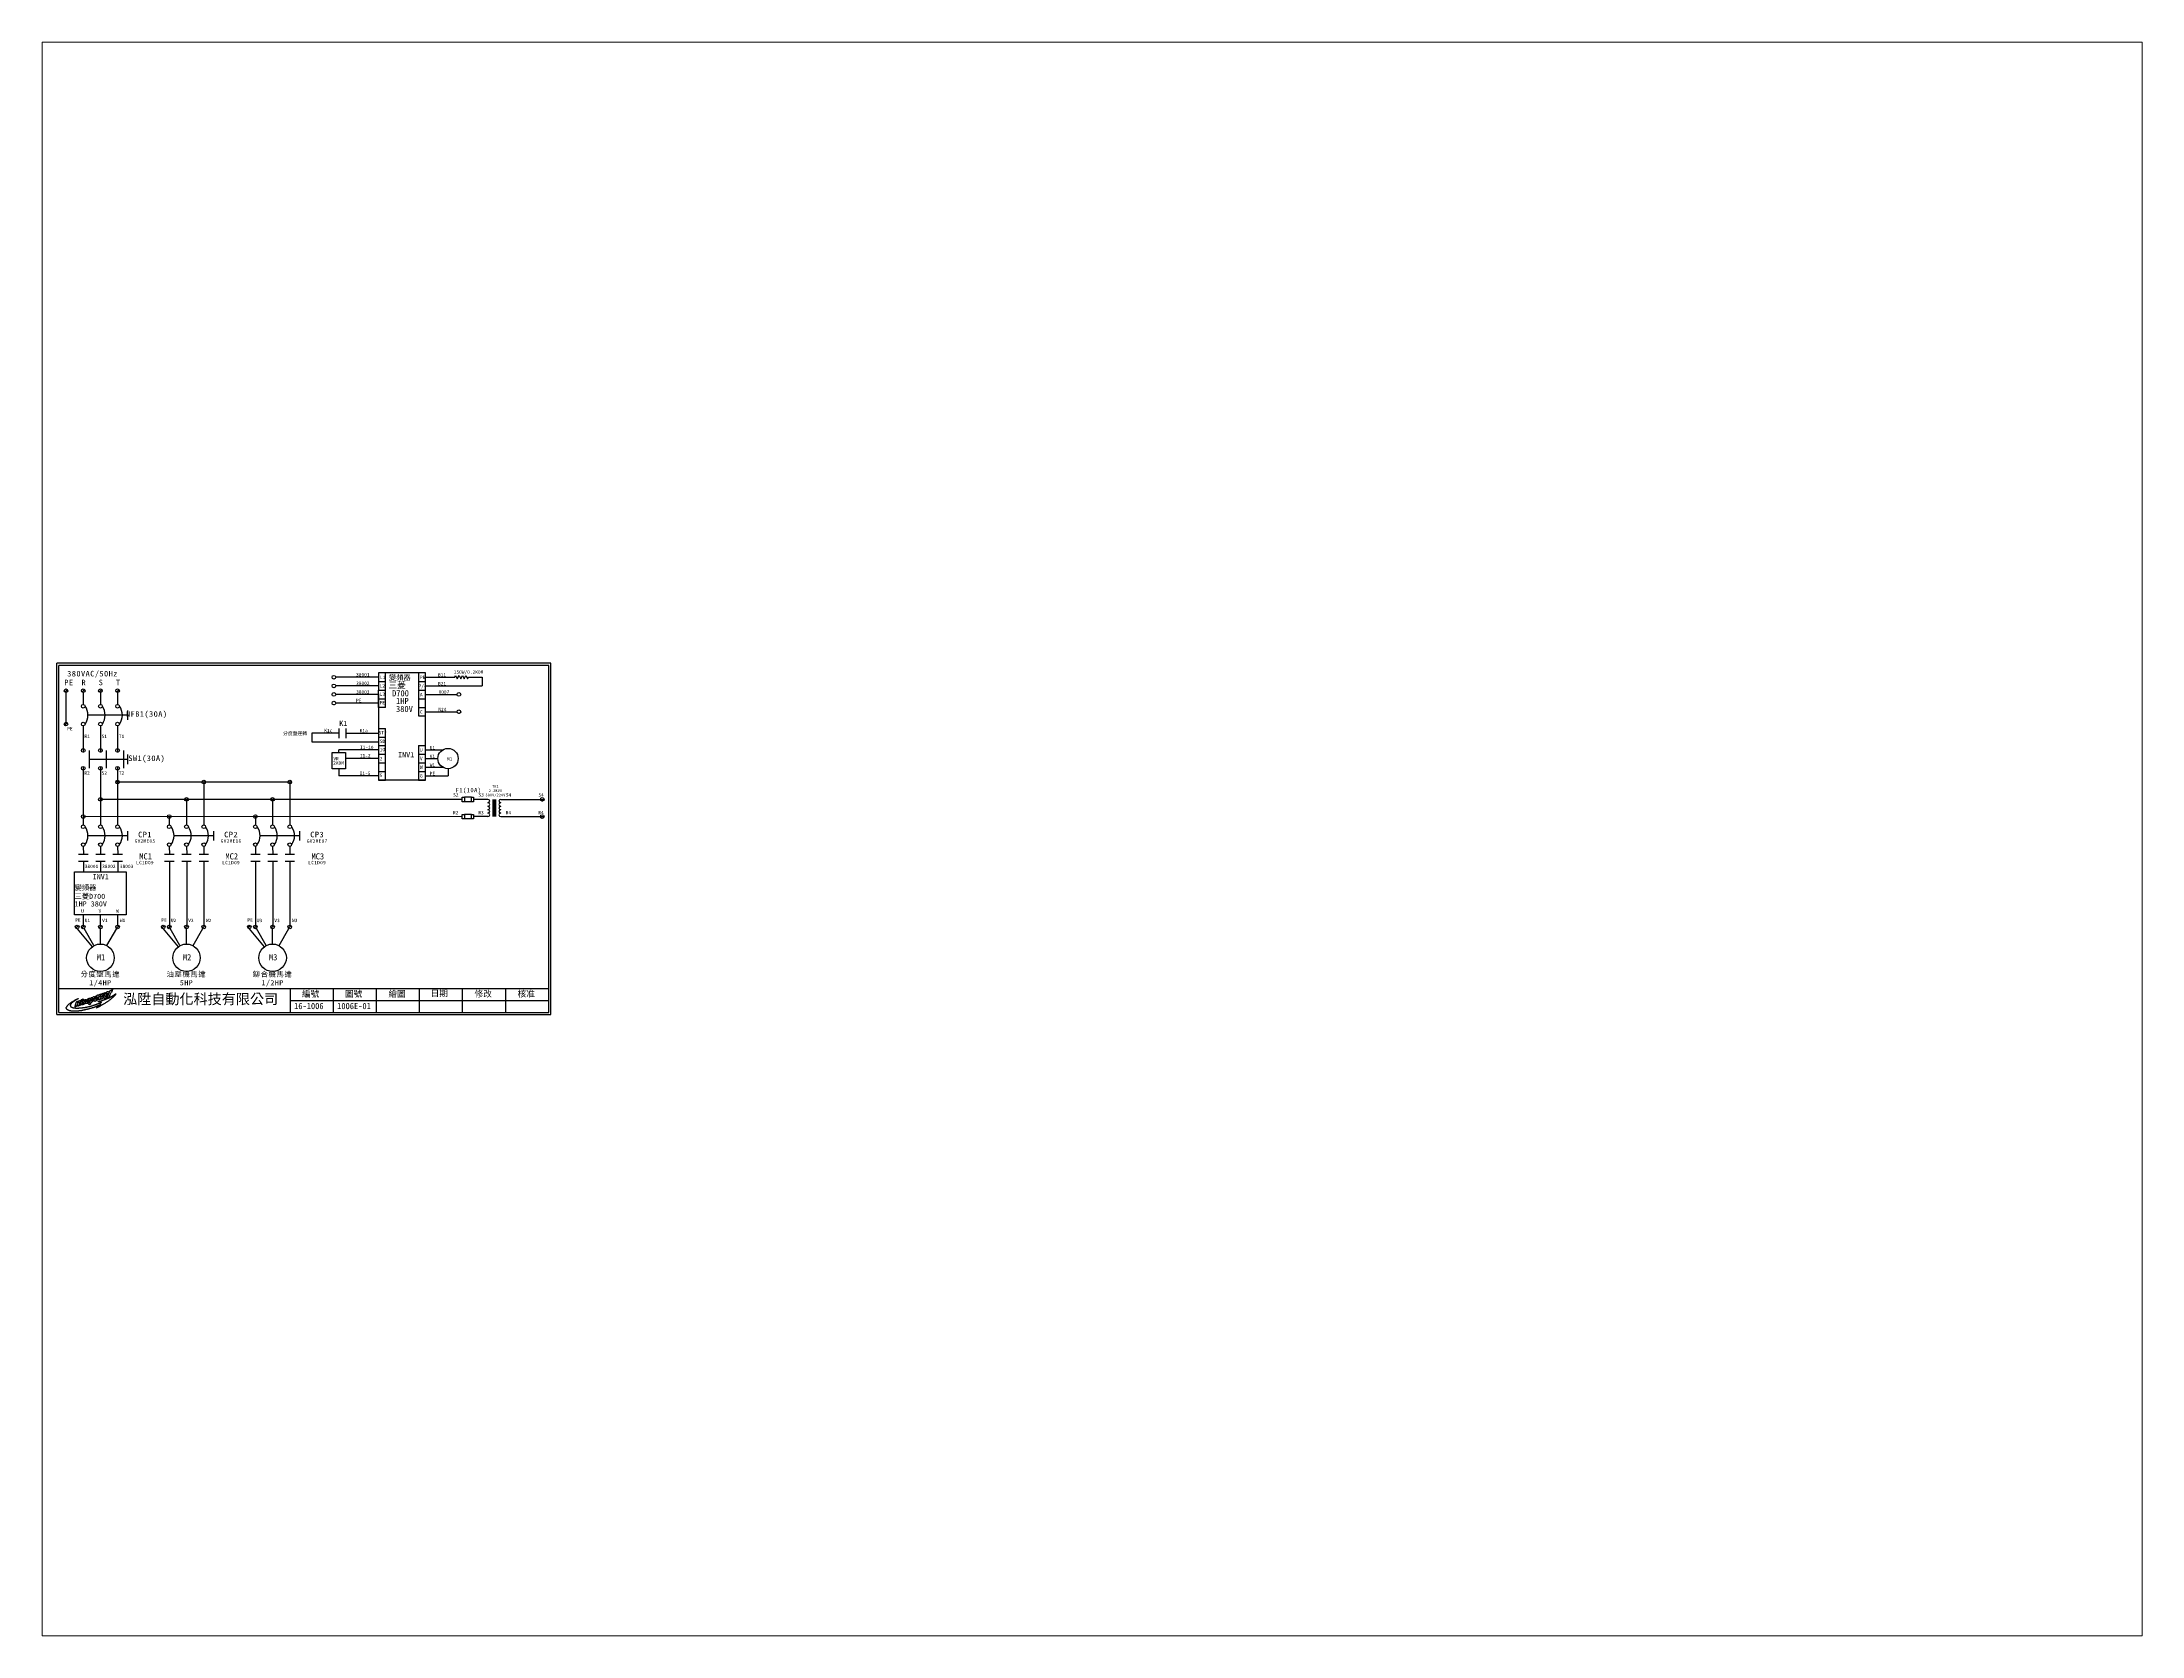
# Paper-space layout '配置1' of a CAD drawing. Extents: x 26 to 231, y 20 to 176.
# The model-space entities are those that its viewports show. They can reach past a viewport. Long polylines and large blocks are cut down to what shows.
import ezdxf

# ---------------------------------------------------------------- set-up
doc = ezdxf.new("R2010")
doc.units = 0
doc.linetypes.add('HIDDEN9', pattern=[3.5, 2, -1.5])
doc.layers.get('0').update_dxf_attribs({"linetype": 'CONTINUOUS'})
for name, color, linetype in [('圖框層', 7, 'CONTINUOUS'), ('標尺寸層', 3, 'CONTINUOUS'), ('輪廓線層', 7, 'CONTINUOUS')]:
    doc.layers.add(name, color=color, linetype=linetype)
doc.styles.add('STSL', font='kaiu.ttf')
doc.styles.add('標楷體', font='kaiu.ttf')

msp = doc.modelspace()

# ---------------------------------------------------------------- linework, layer by layer
at = {"color": 7}
for p, q in [((224.2, 201.4), (197, 201.4)), ((197, 201.4), (197, 196.4)), ((197, 196.4), (197, 191.4)), ((197, 196.4), (201, 196.4)), ((201, 196.4), (201, 201.4)), ((201, 191.4), (201, 196.4)), ((220.2, 201.4), (220.2, 196.4)), ((220.2, 196.4), (224.2, 196.4)), ((220.2, 196.4), (220.2, 191.4)), ((224.2, 139.2), (224.2, 201.4)), ((224.2, 196.4), (224.2, 201.4)), ((224.2, 198.9), (241.2, 198.9)), ((224.2, 191.4), (224.2, 196.4)), ((241.2, 198.9), (241.7, 199.9)), ((241.7, 199.9), (242.7, 197.9)), ((242.7, 197.9), (243.7, 199.9)), ((243.7, 199.9), (244.7, 197.9)), ((244.7, 197.9), (245.7, 199.9)), ((245.7, 199.9), (246.7, 197.9)), ((246.7, 197.9), (247.7, 199.9)), ((247.7, 199.9), (248.7, 197.9)), ((248.7, 197.9), (249.2, 198.9)), ((249.2, 198.9), (257.2, 198.9)), ((257.2, 198.9), (257.2, 193.9)), ((16.2, 191.8), (14.7, 190.3)), ((26.2, 191.8), (24.7, 190.3)), ((36.2, 191.8), (34.7, 190.3)), ((46.2, 191.8), (44.7, 190.3)), ((197, 191.4), (201, 191.4)), ((197, 189.2), (197, 139.2)), ((197, 186.4), (201, 186.4)), ((197, 186.4), (201, 186.4)), ((201, 186.4), (201, 191.4)), ((201, 181.4), (201, 186.4)), ((220.2, 191.4), (224.2, 191.4)), ((220.2, 191.4), (220.2, 186.4)), ((220.2, 186.4), (224.2, 186.4)), ((220.2, 186.4), (220.2, 181.4)), ((224.2, 193.9), (257.2, 193.9)), ((224.2, 186.4), (224.2, 191.4)), ((224.2, 181.4), (224.2, 186.4)), ((16.2, 172.5), (14.7, 171)), ((220.2, 181.4), (224.2, 181.4)), ((220.2, 181.4), (224.2, 181.4)), ((220.2, 181.4), (220.2, 176.4)), ((220.2, 176.4), (224.2, 176.4)), ((224.2, 176.4), (224.2, 181.4)), ((25.4, 170.7), (25.4, 155.3)), ((173.9, 166.4), (158.2, 166.4)), ((158.2, 166.4), (158.2, 161.4)), ((158.2, 161.4), (197, 161.4)), ((177.9, 166.4), (197, 166.4)), ((197, 169.2), (197, 164.2)), ((197, 169.2), (201, 169.2)), ((197, 164.2), (197, 159.2)), ((197, 164.2), (201, 164.2)), ((197, 159.2), (201, 159.2)), ((201, 164.2), (201, 169.2)), ((201, 159.2), (201, 164.2)), ((201, 154.2), (201, 159.2)), ((220.2, 159.2), (224.2, 159.2)), ((220.2, 159.2), (220.2, 154.2)), ((224.2, 154.2), (224.2, 159.2)), ((25.4, 147.1), (25.4, 113.2)), ((170.1, 155.2), (177.7, 155.2)), ((170.1, 145.7), (170.1, 155.2)), ((173.9, 155.2), (173.9, 156.7)), ((197, 156.7), (173.9, 156.7)), ((177.7, 155.2), (177.7, 145.7)), ((197, 151.7), (177.7, 151.7)), ((197, 154.2), (201, 154.2)), ((197, 149.2), (201, 149.2)), ((201, 149.2), (201, 154.2)), ((201, 144.2), (201, 149.2)), ((220.2, 154.2), (224.2, 154.2)), ((220.2, 154.2), (220.2, 149.2)), ((220.2, 149.2), (224.2, 149.2)), ((220.2, 149.2), (220.2, 144.2)), ((224.2, 149.2), (224.2, 154.2)), ((224.2, 144.2), (224.2, 149.2)), ((177.7, 145.7), (170.1, 145.7)), ((173.9, 145.7), (173.9, 141.7)), ((197, 141.7), (173.9, 141.7)), ((197, 144.2), (201, 144.2)), ((224.2, 139.2), (197, 139.2)), ((197, 139.2), (201, 139.2)), ((201, 139.2), (201, 144.2)), ((220.2, 144.2), (224.2, 144.2)), ((220.2, 144.2), (224.2, 144.2)), ((220.2, 144.2), (220.2, 139.2)), ((220.2, 139.2), (224.2, 139.2)), ((224.2, 139.2), (224.2, 144.2)), ((45.4, 119.8), (45.4, 113.2)), ((75.4, 118), (75.4, 113.2)), ((125.4, 117.9), (125.4, 113.2)), ((22.6, 54.7), (21.1, 53.2)), ((26.2, 54.7), (24.7, 53.2)), ((31.6, 43.1), (26, 53)), ((36.2, 54.7), (34.6, 53.2)), ((39.2, 43.1), (44.9, 53)), ((46.2, 54.7), (44.7, 53.2)), ((45.4, 60.9), (45.4, 55)), ((72.6, 54.7), (71.1, 53.2)), ((76.2, 54.7), (74.7, 53.2)), ((81.6, 43.1), (76, 53)), ((86.2, 54.7), (84.6, 53.2)), ((89.2, 43.1), (94.9, 53)), ((96.2, 54.7), (94.7, 53.2)), ((122.6, 54.7), (121.1, 53.2)), ((126.2, 54.7), (124.7, 53.2)), ((131.6, 43.1), (126, 53)), ((136.2, 54.7), (134.6, 53.2)), ((139.2, 43.1), (144.9, 53)), ((146.2, 54.7), (144.7, 53.2))]:
    msp.add_line(p, q, dxfattribs=at)
at = {"color": 7, "linetype": 'HIDDEN9'}
for p, q in [((51.1, 176.9), (28.1, 176.9)), ((51.1, 151.2), (28.8, 151.2)), ((51.1, 106.9), (28.1, 106.9)), ((101.1, 106.9), (78.1, 106.9)), ((151.1, 106.9), (128.1, 106.9))]:
    msp.add_line(p, q, dxfattribs=at)
at = {"color": 7}
for centre, radius in [((171, 198.9), 1.07), ((15.4, 191.1), 1.07), ((25.4, 191.1), 1.07), ((25.4, 182.1), 1.07), ((35.4, 191.1), 1.07), ((35.4, 182.1), 1.07), ((45.4, 191.1), 1.07), ((45.4, 182.1), 1.07), ((171, 193.9), 1.07), ((171, 188.9), 1.07), ((171, 183.9), 1.07), ((243.6, 188.9), 1.07), ((15.4, 171.7), 1.07), ((25.4, 171.7), 1.07), ((35.4, 171.7), 1.07), ((45.4, 171.7), 1.07), ((243.6, 178.9), 1.07), ((25.4, 156.4), 1.07), ((25.4, 146.1), 1.07), ((35.4, 156.4), 1.07), ((35.4, 146.1), 1.07), ((45.4, 156.4), 1.07), ((45.4, 146.1), 1.07), ((45.4, 138), 1.07), ((95.4, 138), 1.07), ((145.4, 138), 1.07), ((35.4, 128), 1.07), ((85.4, 128), 1.07), ((135.4, 128), 1.07), ((292, 128), 1.07), ((25.4, 118), 1.07), ((25.4, 112.1), 1.07), ((35.4, 112.1), 1.07), ((45.4, 112.1), 1.07), ((75.4, 118), 1.07), ((75.4, 112.1), 1.07), ((85.4, 112.1), 1.07), ((95.4, 112.1), 1.07), ((125.4, 118), 1.07), ((125.4, 112.1), 1.07), ((135.4, 112.1), 1.07), ((145.4, 112.1), 1.07), ((292, 118), 1.07), ((25.4, 101.7), 1.07), ((35.4, 101.7), 1.07), ((45.4, 101.7), 1.07), ((75.4, 101.7), 1.07), ((85.4, 101.7), 1.07), ((95.4, 101.7), 1.07), ((125.4, 101.7), 1.07), ((135.4, 101.7), 1.07), ((145.4, 101.7), 1.07), ((21.9, 53.9), 1.07), ((25.4, 53.9), 1.07), ((35.4, 53.9), 1.07), ((45.4, 53.9), 1.07), ((71.9, 53.9), 1.07), ((75.4, 53.9), 1.07), ((85.4, 53.9), 1.07), ((95.4, 53.9), 1.07), ((121.9, 53.9), 1.07), ((125.4, 53.9), 1.07), ((135.4, 53.9), 1.07), ((145.4, 53.9), 1.07), ((35.4, 36), 8), ((85.4, 36), 8), ((135.4, 36), 8)]:
    msp.add_circle(centre, radius, dxfattribs=at)
for centre in [(19.1, 176.9), (29.1, 176.9), (39.1, 176.9), (19.1, 106.9), (29.1, 106.9), (39.1, 106.9), (69.1, 106.9), (79.1, 106.9), (89.1, 106.9), (119.1, 106.9), (129.1, 106.9), (139.1, 106.9)]:
    msp.add_arc(centre, 9.05, 325.1286, 34.8714, dxfattribs=at)
at = {"layer": '圖框層', "color": 7}
for p, q in [((297, 207), (10, 207)), ((10, 3), (10, 207)), ((295.8, 205.7), (11.2, 205.7)), ((11.2, 4.2), (11.2, 205.7)), ((295.8, 4.2), (295.8, 205.7)), ((297, 3), (297, 207)), ((11.2, 18.2), (295.8, 18.2)), ((145.8, 4.2), (145.8, 18.2)), ((170.7, 4.2), (170.7, 18.2)), ((195.8, 4.2), (195.8, 18.2)), ((220.8, 4.2), (220.8, 18.2)), ((245.8, 4.2), (245.8, 18.2)), ((270.8, 4.2), (270.8, 18.2)), ((10, 3), (297, 3)), ((11.2, 4.2), (295.8, 4.2)), ((145.8, 11.2), (295.8, 11.2))]:
    msp.add_line(p, q, dxfattribs=at)
at = {"layer": '標尺寸層', "color": 7}
for p, q in [((171, 197.8), (171, 197.7)), ((197, 198.9), (172, 198.9)), ((201, 201.4), (197, 201.4)), ((15.4, 190), (15.4, 172.8)), ((25.4, 190), (25.4, 183.2)), ((35.4, 190), (35.4, 183.2)), ((45.4, 190), (45.4, 183.2)), ((171, 192.8), (171, 192.7)), ((171, 187.8), (171, 187.7)), ((197, 193.9), (172, 193.9)), ((197, 188.9), (172, 188.9)), ((197, 183.9), (172, 183.9)), ((197, 186.4), (197, 191.4)), ((197, 181.4), (197, 186.4)), ((224.2, 188.9), (242.5, 188.9)), ((243.6, 187.8), (243.6, 187.7)), ((51.1, 179.6), (51.1, 174.2)), ((171, 182.8), (171, 182.7)), ((201, 181.4), (197, 181.4)), ((224.2, 178.9), (242.5, 178.9)), ((243.6, 177.8), (243.6, 177.7)), ((15.4, 170.7), (15.4, 170.6)), ((25.4, 170.7), (25.4, 170.6)), ((35.4, 170.7), (35.4, 170.6)), ((35.4, 170.7), (35.4, 155.3)), ((45.4, 170.7), (45.4, 170.6)), ((45.4, 170.7), (45.4, 155.3)), ((173.9, 169.2), (173.9, 163.6)), ((177.9, 169.2), (177.9, 163.6)), ((197, 159.2), (197, 154.2)), ((28.8, 156.4), (28.8, 146.1)), ((35.4, 147.1), (35.4, 113.2)), ((38.8, 156.4), (38.8, 146.1)), ((45.4, 147.1), (45.4, 119.8)), ((48.8, 156.4), (48.8, 146.1)), ((51.1, 154), (51.1, 148.5)), ((197, 154.2), (197, 149.2)), ((197, 149.2), (197, 144.2)), ((224.2, 156.7), (234.2, 156.7)), ((224.2, 151.7), (231.4, 151.7)), ((224.2, 146.7), (234.2, 146.7)), ((25.4, 145), (25.4, 144.9)), ((35.4, 145), (35.4, 144.9)), ((146.5, 137.9), (44.4, 138)), ((45.4, 145), (45.4, 144.9)), ((45.4, 145), (45.4, 144.9)), ((45.4, 136.9), (45.4, 136.8)), ((95.4, 137.9), (95.4, 113.2)), ((95.4, 136.9), (95.4, 136.8)), ((145.4, 137.9), (145.4, 113.2)), ((145.4, 136.9), (145.4, 136.8)), ((197, 144.2), (197, 139.2)), ((224.2, 141.7), (237.3, 141.7)), ((237.3, 145.8), (237.3, 141.7)), ((245.6, 127.9), (35.4, 128)), ((35.4, 126.9), (35.4, 126.8)), ((85.4, 127.9), (85.4, 113.2)), ((85.4, 126.9), (85.4, 126.8)), ((135.4, 127.9), (135.4, 113.2)), ((135.4, 126.9), (135.4, 126.8)), ((251, 129.2), (246.8, 129.2)), ((251, 126.6), (246.8, 126.6)), ((260.5, 128), (252.2, 128)), ((263.3, 128), (263.3, 118)), ((264.1, 128), (264.1, 118)), ((264.8, 128), (264.8, 118)), ((267.9, 128), (293.1, 128)), ((292, 126.9), (292, 126.8)), ((245.6, 117.9), (25.4, 118)), ((25.4, 116.9), (25.4, 116.8)), ((75.4, 116.9), (75.4, 116.8)), ((125.4, 116.9), (125.4, 116.8)), ((251, 119.2), (246.8, 119.2)), ((251, 116.6), (246.8, 116.6)), ((260.5, 118), (252.2, 118)), ((267.9, 118), (293.1, 118)), ((292, 116.9), (292, 116.8)), ((25.4, 100.7), (25.5, 96.2)), ((35.4, 100.7), (35.5, 96.2)), ((45.4, 100.7), (45.5, 96.2)), ((51.1, 109.6), (51.1, 104.2)), ((75.4, 100.7), (75.5, 96.2)), ((85.4, 100.7), (85.5, 96.2)), ((95.4, 100.7), (95.5, 96.2)), ((101.1, 109.6), (101.1, 104.2)), ((125.4, 100.7), (125.5, 96.2)), ((135.4, 100.7), (135.5, 96.2)), ((145.4, 100.7), (145.5, 96.2)), ((151.1, 109.6), (151.1, 104.2)), ((20.4, 60.9), (20.4, 85.9)), ((20.4, 85.9), (45.4, 85.9)), ((22.7, 96.2), (28.2, 96.2)), ((22.7, 92.2), (28.2, 92.2)), ((25.5, 92.2), (25.5, 85.9)), ((32.7, 96.2), (38.2, 96.2)), ((32.7, 92.2), (38.2, 92.2)), ((35.5, 92.2), (35.5, 85.9)), ((42.7, 96.2), (48.2, 96.2)), ((42.7, 92.2), (48.2, 92.2)), ((45.4, 85.9), (50.4, 85.9)), ((45.5, 92.2), (45.5, 85.9)), ((50.4, 85.9), (50.4, 60.9)), ((72.7, 96.2), (78.2, 96.2)), ((72.7, 92.2), (78.2, 92.2)), ((75.5, 92.2), (75.5, 55)), ((82.7, 96.2), (88.2, 96.2)), ((82.7, 92.2), (88.2, 92.2)), ((85.5, 92.2), (85.5, 55)), ((92.7, 96.2), (98.2, 96.2)), ((92.7, 92.2), (98.2, 92.2)), ((95.5, 92.2), (95.5, 55)), ((122.7, 96.2), (128.2, 96.2)), ((122.7, 92.2), (128.2, 92.2)), ((125.5, 92.2), (125.5, 55)), ((132.7, 96.2), (138.2, 96.2)), ((132.7, 92.2), (138.2, 92.2)), ((135.5, 92.2), (135.5, 55)), ((142.7, 96.2), (148.2, 96.2)), ((142.7, 92.2), (148.2, 92.2)), ((145.5, 92.2), (145.5, 55)), ((50.4, 60.9), (20.4, 60.9)), ((21.9, 52.8), (30.6, 42.4)), ((25.4, 60.9), (25.4, 55)), ((35.4, 55), (35.4, 60.9)), ((35.4, 44), (35.4, 52.8)), ((71.9, 52.8), (80.6, 42.4)), ((85.4, 44), (85.4, 52.8)), ((121.9, 52.8), (130.6, 42.4)), ((135.4, 44), (135.4, 52.8))]:
    msp.add_line(p, q, dxfattribs=at)
for points in [[(246.8, 129.2), (246.8, 126.6), (245.6, 126.6), (245.6, 129.2)], [(252.2, 129.2), (252.2, 126.6), (251, 126.6), (251, 129.2)], [(246.8, 119.2), (246.8, 116.6), (245.6, 116.6), (245.6, 119.2)], [(252.2, 119.2), (252.2, 116.6), (251, 116.6), (251, 119.2)]]:
    msp.add_lwpolyline(points, close=True, dxfattribs=at)
msp.add_circle((237.3, 151.7), 5.89, dxfattribs=at)
for centre, start, end in [((260.5, 127), 270, 90), ((260.5, 125), 270, 90), ((260.5, 123), 270, 90), ((267.9, 127), 90, 270), ((267.9, 125), 90, 270), ((267.9, 123), 90, 270), ((260.5, 121), 270, 90), ((260.5, 119), 270, 90), ((267.9, 121), 90, 270), ((267.9, 119), 90, 270)]:
    msp.add_arc(centre, 1, start, end, dxfattribs=at)
at = {"layer": '輪廓線層', "color": 7}
for points in [[(34.6, 8.4), (34.3, 8.3), (34, 8.2), (33.7, 8.1), (33.4, 7.9), (33.1, 7.8), (32.8, 7.7), (32.5, 7.5), (32.2, 7.4), (32, 7.3), (31.7, 7.2), (31.5, 7.2), (31.3, 7.1), (31.1, 7), (30.9, 6.9), (30.6, 6.9), (30.4, 6.8), (30.2, 6.7), (29.9, 6.6), (29.6, 6.6), (29.3, 6.5), (29, 6.4), (28.7, 6.3), (28.4, 6.2), (28.2, 6.2), (27.9, 6.1), (27.7, 6), (27.4, 6), (27.2, 5.9), (27, 5.9), (26.8, 5.8), (26.6, 5.8), (26.4, 5.7), (26.2, 5.7), (26, 5.6), (25.9, 5.6), (25.7, 5.6), (25.5, 5.5), (25.3, 5.5), (25.1, 5.5), (24.9, 5.4), (24.8, 5.4), (24.6, 5.4), (24.4, 5.3), (24.2, 5.3), (24, 5.3), (23.9, 5.3), (23.7, 5.2), (23.5, 5.2), (23.4, 5.2), (23.2, 5.2), (23, 5.2), (22.9, 5.2), (22.7, 5.1), (22.6, 5.1), (22.4, 5.1), (22.2, 5.1), (22.1, 5.1), (21.9, 5.1), (21.7, 5.1), (21.6, 5.1), (21.4, 5), (21.2, 5), (21, 5), (20.9, 5), (20.7, 5), (20.5, 5), (20.4, 5), (20.3, 5), (20.1, 5), (20, 5), (19.8, 5), (19.7, 5), (19.6, 5), (19.5, 5), (19.4, 5), (19.2, 5.1), (19.1, 5.1), (19, 5.1), (18.9, 5.1), (18.8, 5.1), (18.7, 5.1), (18.5, 5.1), (18.4, 5.1), (18.3, 5.2), (18.1, 5.2), (18, 5.2), (17.9, 5.2), (17.7, 5.2), (17.6, 5.3), (17.5, 5.3), (17.3, 5.3), (17.2, 5.4), (17.1, 5.4), (16.9, 5.5), (16.8, 5.5), (16.7, 5.6), (16.6, 5.6), (16.5, 5.7), (16.4, 5.7), (16.3, 5.7), (16.2, 5.8), (16.2, 5.8), (16.1, 5.9), (16, 5.9), (16, 6), (15.9, 6), (15.9, 6.1), (15.9, 6.1), (15.8, 6.1), (15.8, 6.2), (15.8, 6.2), (15.8, 6.2), (15.8, 6.3), (15.7, 6.3), (15.7, 6.3), (15.7, 6.4), (15.7, 6.4), (15.7, 6.4), (15.7, 6.5), (15.7, 6.5), (15.7, 6.5), (15.7, 6.6), (15.7, 6.6), (15.7, 6.6), (15.7, 6.7), (15.7, 6.7), (15.6, 6.7), (15.6, 6.8), (15.6, 6.8), (15.6, 6.9), (15.6, 6.9), (15.6, 6.9), (15.6, 7), (15.6, 7), (15.6, 7), (15.6, 7.1), (15.6, 7.1), (15.6, 7.2), (15.6, 7.2), (15.6, 7.2), (15.7, 7.3), (15.7, 7.3), (15.7, 7.4), (15.7, 7.4), (15.8, 7.5), (15.8, 7.5), (15.8, 7.6), (15.9, 7.7), (15.9, 7.8), (16, 7.8), (16, 7.9), (16.1, 8), (16.2, 8.1), (16.2, 8.2), (16.3, 8.3), (16.4, 8.4), (16.5, 8.5), (16.6, 8.6), (16.7, 8.7), (16.8, 8.8), (16.9, 8.9), (17, 9), (17.1, 9.1), (17.3, 9.2), (17.4, 9.3), (17.5, 9.4), (17.7, 9.5), (17.8, 9.6), (17.9, 9.7), (18.1, 9.8), (18.2, 9.9), (18.3, 10), (18.5, 10.1), (18.6, 10.2), (18.7, 10.3), (18.8, 10.4), (19, 10.4), (19.1, 10.5), (19.2, 10.6), (19.3, 10.7), (19.4, 10.7), (19.5, 10.8), (19.6, 10.8), (19.8, 10.9), (19.9, 11), (20, 11), (20.1, 11.1), (20.2, 11.1), (20.3, 11.2), (20.4, 11.3), (20.6, 11.4), (20.8, 11.5), (20.9, 11.6), (21.1, 11.7), (21.3, 11.8), (21.6, 11.9), (21.8, 12), (21.9, 12.1), (22.1, 12.2), (22.3, 12.2), (22.4, 12.3), (22.5, 12.3), (22.6, 12.4), (22.6, 12.4), (22.7, 12.4), (22.7, 12.4), (22.7, 12.4), (22.6, 12.3), (22.6, 12.3), (22.6, 12.3), (22.5, 12.2), (22.4, 12.2), (22.4, 12.2), (22.3, 12.1), (22.2, 12.1), (22.1, 12), (22, 11.9), (21.9, 11.9), (21.7, 11.8), (21.6, 11.8), (21.5, 11.7), (21.4, 11.6), (21.3, 11.5), (21.1, 11.5), (21, 11.4), (20.9, 11.3), (20.7, 11.2), (20.6, 11.2), (20.5, 11.1), (20.3, 11), (20.2, 10.9), (20.1, 10.8), (20, 10.7), (19.9, 10.7), (19.7, 10.6), (19.6, 10.5), (19.5, 10.4), (19.4, 10.3), (19.3, 10.3), (19.2, 10.2), (19.1, 10.1), (19, 10), (18.9, 9.9), (18.8, 9.8), (18.7, 9.7), (18.6, 9.6), (18.6, 9.6), (18.5, 9.5), (18.4, 9.4), (18.4, 9.3), (18.3, 9.3), (18.2, 9.2), (18.2, 9.1), (18.2, 9.1), (18.1, 9), (18.1, 8.9), (18.1, 8.9), (18, 8.8), (18, 8.8), (18, 8.7), (18, 8.6), (18, 8.6), (18, 8.5), (18, 8.5), (17.9, 8.4), (17.9, 8.4), (17.9, 8.3), (17.9, 8.3), (17.9, 8.2), (18, 8.2), (18, 8.2), (18, 8.1), (18, 8.1), (18, 8), (18, 8), (18, 8), (18, 7.9), (18.1, 7.9), (18.1, 7.9), (18.1, 7.8), (18.1, 7.8), (18.2, 7.8), (18.2, 7.7), (18.2, 7.7), (18.2, 7.7), (18.3, 7.6), (18.3, 7.6), (18.4, 7.6), (18.4, 7.5), (18.4, 7.5), (18.5, 7.5), (18.5, 7.5), (18.6, 7.4), (18.7, 7.4), (18.7, 7.4), (18.8, 7.3), (18.8, 7.3), (18.9, 7.3), (19, 7.2), (19, 7.2), (19.1, 7.2), (19.2, 7.2), (19.3, 7.1), (19.3, 7.1), (19.4, 7.1), (19.5, 7.1), (19.6, 7), (19.6, 7), (19.7, 7), (19.8, 7), (19.9, 7), (20, 7), (20.1, 6.9), (20.2, 6.9), (20.3, 6.9), (20.4, 6.9), (20.5, 6.9), (20.6, 6.9), (20.8, 6.9), (20.9, 6.8), (21, 6.8), (21.2, 6.8), (21.3, 6.8), (21.5, 6.8), (21.6, 6.8), (21.8, 6.8), (21.9, 6.8), (22.1, 6.8), (22.3, 6.8), (22.5, 6.8), (22.7, 6.8), (22.8, 6.8), (23, 6.9), (23.2, 6.9), (23.4, 6.9), (23.6, 6.9), (23.8, 6.9), (24, 6.9), (24.1, 6.9), (24.3, 7), (24.5, 7), (24.7, 7), (24.8, 7), (25, 7), (25.1, 7.1), (25.3, 7.1), (25.5, 7.1), (25.7, 7.1), (25.9, 7.2), (26, 7.2), (26.3, 7.2), (26.5, 7.2), (26.7, 7.3), (27, 7.3), (27.2, 7.4), (27.5, 7.4), (27.8, 7.5), (28.1, 7.5), (28.3, 7.6), (28.6, 7.7), (28.9, 7.7), (29.2, 7.8), (29.5, 7.9), (29.7, 8), (30, 8), (30.3, 8.1), (30.5, 8.2), (30.7, 8.2), (31, 8.3), (31.2, 8.4), (31.4, 8.4), (31.6, 8.5), (31.8, 8.5), (31.9, 8.6), (32.1, 8.6), (32.2, 8.7), (32.4, 8.7), (32.5, 8.8), (32.6, 8.8), (32.7, 8.8), (32.8, 8.9), (32.9, 8.9), (33, 9), (33.1, 9), (33.3, 9.1), (33.4, 9.1), (33.6, 9.2), (33.8, 9.2), (33.9, 9.3), (34.1, 9.4), (34.3, 9.4), (34.4, 9.5), (34.6, 9.6), (34.7, 9.6), (34.8, 9.6), (35, 9.7), (35.1, 9.7), (35.2, 9.8), (35.3, 9.8), (35.4, 9.9), (35.5, 9.9), (35.6, 9.9), (35.7, 10), (35.8, 10), (35.9, 10.1), (36, 10.1), (36, 10.1), (36, 10.2), (36.1, 10.2), (36.1, 10.2), (36, 10.2), (36, 10.2), (35.9, 10.2), (35.9, 10.3), (35.8, 10.3), (35.7, 10.3), (35.6, 10.3), (35.6, 10.3), (35.5, 10.3), (35.4, 10.3), (35.3, 10.3), (35.2, 10.3), (35.1, 10.3), (35, 10.4), (35, 10.4), (34.9, 10.4), (34.8, 10.4), (34.7, 10.4), (34.6, 10.4), (34.5, 10.4), (34.4, 10.4), (34.3, 10.4), (34.3, 10.4), (34.2, 10.5), (34.2, 10.5), (34.1, 10.5), (34.1, 10.5), (34.1, 10.5), (34, 10.5), (34, 10.5), (34.1, 10.5), (34.1, 10.6), (34.1, 10.6), (34.2, 10.6), (34.2, 10.6), (34.3, 10.6), (34.4, 10.7), (34.5, 10.7), (34.6, 10.7), (34.8, 10.8), (34.9, 10.8), (35.1, 10.8), (35.2, 10.9), (35.4, 10.9), (35.5, 11), (35.7, 11), (35.9, 11.1), (36.1, 11.1), (36.3, 11.2), (36.4, 11.2), (36.6, 11.3), (36.8, 11.4), (37, 11.4), (37.2, 11.5), (37.4, 11.5), (37.6, 11.6), (37.7, 11.7), (37.9, 11.7), (38.1, 11.8), (38.3, 11.9), (38.6, 12), (38.8, 12), (39, 12.1), (39.3, 12.3), (39.5, 12.4), (39.8, 12.5), (40.1, 12.6), (40.3, 12.7), (40.6, 12.8), (40.8, 12.9), (41, 13.1), (41.2, 13.2), (41.4, 13.3), (41.6, 13.4), (41.8, 13.5), (42, 13.6), (42.2, 13.7), (42.3, 13.8), (42.5, 13.9), (42.7, 14), (42.8, 14.1), (43, 14.2), (43.1, 14.3), (43.3, 14.4), (43.4, 14.5), (43.6, 14.6), (43.7, 14.7), (43.9, 14.8), (44, 14.9), (44.1, 15), (44.2, 15), (44.2, 15.1), (44.3, 15.1), (44.4, 15.1), (44.4, 15.1), (44.4, 15.1), (44.4, 15.1), (44.3, 15), (44.3, 14.9), (44.3, 14.9), (44.2, 14.8), (44.2, 14.7), (44.1, 14.6), (44.1, 14.6), (44, 14.5), (44, 14.4), (43.9, 14.4), (43.9, 14.3), (43.8, 14.2), (43.8, 14.2), (43.7, 14.1), (43.6, 14), (43.6, 13.9), (43.5, 13.9), (43.4, 13.8), (43.3, 13.7), (43.2, 13.6), (43.1, 13.5), (43, 13.4), (42.9, 13.3), (42.8, 13.2), (42.7, 13), (42.5, 12.9), (42.4, 12.8), (42.2, 12.7), (42.1, 12.5), (41.9, 12.4), (41.8, 12.2), (41.6, 12.1), (41.4, 12), (41.2, 11.8), (41.1, 11.7), (40.9, 11.5), (40.6, 11.3), (40.4, 11.2), (40.2, 11), (39.9, 10.9), (39.7, 10.7), (39.4, 10.5), (39.2, 10.3), (38.9, 10.2), (38.7, 10), (38.4, 9.8), (38.1, 9.7), (37.9, 9.5), (37.6, 9.3), (37.4, 9.2), (37.1, 9), (36.8, 8.9), (36.6, 8.7), (36.3, 8.6), (36, 8.4), (35.8, 8.3), (35.5, 8.1), (35.3, 8), (35, 7.8), (34.8, 7.7), (34.6, 7.6), (34.4, 7.5), (34.3, 7.4), (34.1, 7.3), (34, 7.3), (33.8, 7.2), (33.7, 7.1), (33.6, 7.1), (33.5, 7), (33.4, 7), (33.4, 7), (33.3, 6.9), (33.2, 6.9), (33.2, 6.9), (33.2, 6.9), (33.1, 6.9), (33.2, 6.9), (33.2, 6.9), (33.2, 7), (33.3, 7), (33.4, 7.1), (33.4, 7.2), (33.6, 7.2), (33.7, 7.3), (33.8, 7.4), (33.9, 7.5), (34.1, 7.7), (34.3, 7.8), (34.4, 7.9), (34.6, 8), (34.7, 8.1), (34.9, 8.3), (35.1, 8.4), (35.2, 8.5), (35.3, 8.6), (35.4, 8.7), (35.5, 8.7), (35.6, 8.8), (35.7, 8.9), (35.7, 8.9), (35.7, 8.9), (35.7, 8.9), (35.6, 8.9), (35.5, 8.8), (35.4, 8.8), (35.2, 8.7), (35, 8.6), (34.8, 8.5)], [(27.8, 10.4), (27.8, 10.3), (27.8, 10.3), (27.8, 10.3), (27.8, 10.3), (27.8, 10.3), (27.8, 10.3), (27.8, 10.3), (27.8, 10.2), (27.8, 10.2), (27.8, 10.2), (27.8, 10.2), (27.8, 10.2), (27.9, 10.2), (27.9, 10.2), (27.9, 10.2), (27.9, 10.2), (27.9, 10.2), (27.9, 10.2), (28, 10.2), (28, 10.2), (28, 10.2), (28, 10.2), (28, 10.2), (28.1, 10.2), (28.1, 10.3), (28.1, 10.3), (28.1, 10.3), (28.2, 10.3), (28.2, 10.3), (28.2, 10.3), (28.2, 10.3), (28.2, 10.3), (28.2, 10.4), (28.3, 10.4), (28.3, 10.4), (28.3, 10.4), (28.3, 10.4), (28.3, 10.4), (28.3, 10.5), (28.3, 10.5), (28.3, 10.5), (28.4, 10.5), (28.4, 10.5), (28.4, 10.5), (28.4, 10.5), (28.4, 10.5), (28.5, 10.5), (28.5, 10.5), (28.5, 10.6), (28.6, 10.6), (28.7, 10.6), (28.7, 10.6), (28.8, 10.6), (28.8, 10.6), (28.9, 10.6), (28.9, 10.6), (29, 10.6), (29, 10.6), (29, 10.6), (29, 10.6), (29, 10.6), (29, 10.6), (29, 10.5), (29, 10.5), (29, 10.5), (28.9, 10.5), (28.9, 10.4), (28.9, 10.4), (28.9, 10.4), (28.9, 10.4), (28.9, 10.3), (28.8, 10.3), (28.8, 10.3), (28.8, 10.3), (28.8, 10.2), (28.8, 10.2), (28.7, 10.2), (28.7, 10.2), (28.7, 10.1), (28.7, 10.1), (28.7, 10.1), (28.6, 10), (28.6, 10), (28.6, 10), (28.6, 10), (28.5, 9.9), (28.5, 9.9), (28.5, 9.9), (28.4, 9.8), (28.4, 9.8), (28.4, 9.8), (28.3, 9.8), (28.3, 9.7), (28.3, 9.7), (28.2, 9.7), (28.2, 9.7), (28.1, 9.6), (28.1, 9.6), (28.1, 9.6), (28, 9.6), (28, 9.5), (27.9, 9.5), (27.9, 9.5), (27.9, 9.5), (27.8, 9.4), (27.8, 9.4), (27.8, 9.4), (27.7, 9.4), (27.7, 9.4), (27.7, 9.4), (27.6, 9.4), (27.6, 9.4), (27.6, 9.4), (27.5, 9.4), (27.5, 9.4), (27.5, 9.4), (27.4, 9.4), (27.4, 9.4), (27.4, 9.4), (27.3, 9.4), (27.3, 9.4), (27.3, 9.4), (27.2, 9.4), (27.2, 9.4), (27.2, 9.4), (27.2, 9.4), (27.1, 9.4), (27.1, 9.5), (27.1, 9.5), (27.1, 9.5), (27.1, 9.5), (27, 9.5), (27, 9.6), (27, 9.6), (27, 9.6), (27, 9.6), (27, 9.7), (27, 9.7), (27, 9.7), (27, 9.7), (27, 9.8), (27, 9.8), (27, 9.8), (27, 9.9), (27, 9.9), (27, 10), (27, 10), (27, 10), (27, 10.1), (27, 10.1), (27, 10.2), (27, 10.2), (27, 10.3), (27, 10.3), (27, 10.3), (27, 10.4), (27, 10.4), (27.1, 10.5), (27.1, 10.5), (27.1, 10.6), (27.1, 10.6), (27.1, 10.6), (27.1, 10.7), (27.1, 10.7), (27.2, 10.8), (27.2, 10.8), (27.2, 10.9), (27.2, 10.9), (27.2, 10.9), (27.3, 11), (27.3, 11), (27.3, 11.1), (27.3, 11.1), (27.4, 11.2), (27.4, 11.2), (27.4, 11.3), (27.4, 11.3), (27.5, 11.4), (27.5, 11.4), (27.5, 11.5), (27.6, 11.5), (27.6, 11.6), (27.6, 11.6), (27.7, 11.7), (27.7, 11.7), (27.8, 11.8), (27.8, 11.8), (27.9, 11.9), (28, 12), (28, 12), (28.1, 12.1), (28.1, 12.2), (28.2, 12.2), (28.3, 12.3), (28.3, 12.3), (28.4, 12.3), (28.4, 12.4), (28.5, 12.4), (28.5, 12.4), (28.6, 12.4), (28.6, 12.5), (28.6, 12.5), (28.7, 12.5), (28.7, 12.5), (28.8, 12.5), (28.8, 12.5), (28.8, 12.6), (28.9, 12.6), (28.9, 12.6), (28.9, 12.6), (29, 12.6), (29, 12.6), (29, 12.6), (29.1, 12.6), (29.1, 12.6), (29.1, 12.6), (29.1, 12.6), (29.2, 12.6), (29.2, 12.6), (29.2, 12.6), (29.2, 12.5), (29.3, 12.5), (29.3, 12.5), (29.3, 12.5), (29.3, 12.5), (29.3, 12.5), (29.3, 12.5), (29.4, 12.5), (29.4, 12.5), (29.4, 12.5), (29.4, 12.4), (29.4, 12.4), (29.4, 12.4), (29.4, 12.4), (29.4, 12.3), (29.4, 12.3), (29.5, 12.3), (29.5, 12.3), (29.5, 12.2), (29.5, 12.2), (29.5, 12.2), (29.5, 12.1), (29.5, 12.1), (29.5, 12.1), (29.5, 12.1), (29.5, 12), (29.5, 12), (29.5, 11.9), (29.5, 11.9), (29.4, 11.9), (29.4, 11.8), (29.4, 11.8), (29.4, 11.7), (29.4, 11.7), (29.4, 11.7), (29.4, 11.6), (29.4, 11.6), (29.4, 11.5), (29.4, 11.5), (29.4, 11.5), (29.4, 11.4), (29.4, 11.4), (29.4, 11.3), (29.3, 11.3), (29.3, 11.3), (29.3, 11.2), (29.3, 11.2), (29.3, 11.2), (29.3, 11.1), (29.3, 11.1), (29.2, 11.1), (29.2, 11.1), (29.2, 11), (29.1, 11), (29.1, 11), (29, 11), (28.9, 10.9), (28.9, 10.9), (28.8, 10.9), (28.8, 10.9), (28.7, 10.9), (28.6, 10.8), (28.6, 10.8), (28.5, 10.8), (28.5, 10.8), (28.4, 10.8), (28.4, 10.7), (28.3, 10.7), (28.3, 10.7), (28.2, 10.7), (28.2, 10.7), (28.1, 10.7), (28.1, 10.7), (28, 10.6), (28, 10.6), (28, 10.6), (27.9, 10.6), (27.9, 10.6), (27.9, 10.6), (27.9, 10.6), (27.8, 10.6), (27.8, 10.6), (27.8, 10.5), (27.8, 10.5), (27.8, 10.5), (27.8, 10.5), (27.8, 10.5), (27.8, 10.4), (27.8, 10.4), (27.8, 10.4), (27.8, 10.4)], [(31.3, 11.1), (31.1, 10.8), (30.7, 10.4), (30.5, 10.2), (30.4, 10.2), (30.2, 10.1), (30.1, 10.2), (30, 10.2), (30, 10.3), (29.9, 10.4), (29.9, 10.2), (29.9, 10), (29.8, 9.8), (29.6, 9.4), (29.6, 9.1), (29.5, 9), (29.5, 8.9), (29.1, 8.8), (28.7, 8.7), (28.8, 9), (28.9, 9.4), (28.9, 9.6), (29.1, 10), (29.3, 10.5), (29.4, 10.9), (29.7, 11.6), (29.9, 12.3), (30.1, 12.9), (30.9, 13.2), (30.9, 13), (31, 13.2), (31.3, 13.4), (31.5, 13.6), (31.8, 13.6), (31.9, 13.5), (32, 13.4), (32, 13.2), (32, 12.9), (31.9, 12.7), (31.8, 12.4), (31.7, 12.1), (31.6, 11.9), (31.5, 11.5)], [(30.9, 12.5), (30.9, 12.5), (30.9, 12.5), (31, 12.4), (31, 12.4), (31, 12.4), (31, 12.4), (31, 12.4), (31, 12.4), (31, 12.4), (31, 12.4), (31, 12.4), (31, 12.4), (31, 12.3), (31, 12.3), (31, 12.3), (31, 12.3), (31, 12.3), (31, 12.2), (31, 12.2), (31, 12.2), (31, 12.2), (31, 12.2), (31, 12.1), (31, 12.1), (31, 12.1), (31, 12), (31, 12), (31, 12), (31, 12), (31, 11.9), (31, 11.9), (30.9, 11.9), (30.9, 11.8), (30.9, 11.8), (30.9, 11.8), (30.9, 11.7), (30.9, 11.7), (30.9, 11.7), (30.8, 11.6), (30.8, 11.6), (30.8, 11.6), (30.8, 11.5), (30.8, 11.5), (30.8, 11.5), (30.8, 11.5), (30.7, 11.4), (30.7, 11.4), (30.7, 11.4), (30.7, 11.4), (30.7, 11.3), (30.7, 11.3), (30.7, 11.3), (30.6, 11.3), (30.6, 11.3), (30.6, 11.2), (30.6, 11.2), (30.6, 11.2), (30.6, 11.2), (30.6, 11.2), (30.5, 11.2), (30.5, 11.2), (30.5, 11.1), (30.5, 11.1), (30.5, 11.1), (30.5, 11.1), (30.5, 11.1), (30.4, 11.1), (30.4, 11.1), (30.4, 11.1), (30.4, 11.1), (30.4, 11.1), (30.4, 11.1), (30.4, 11.1), (30.4, 11.1), (30.3, 11.1), (30.3, 11.1), (30.3, 11.1), (30.3, 11.1), (30.3, 11.2), (30.3, 11.2), (30.3, 11.2), (30.3, 11.2), (30.3, 11.2), (30.3, 11.2), (30.3, 11.3), (30.3, 11.3), (30.3, 11.3), (30.3, 11.3), (30.3, 11.4), (30.3, 11.4), (30.3, 11.4), (30.3, 11.4), (30.3, 11.5), (30.3, 11.5), (30.3, 11.5), (30.3, 11.5), (30.4, 11.6), (30.4, 11.6), (30.4, 11.6), (30.4, 11.7), (30.4, 11.7), (30.4, 11.7), (30.4, 11.7), (30.4, 11.8), (30.4, 11.8), (30.4, 11.8), (30.5, 11.9), (30.5, 11.9), (30.5, 11.9), (30.5, 11.9), (30.5, 12), (30.5, 12), (30.5, 12), (30.6, 12.1), (30.6, 12.1), (30.6, 12.1), (30.6, 12.2), (30.6, 12.2), (30.6, 12.2), (30.7, 12.2), (30.7, 12.3), (30.7, 12.3), (30.7, 12.3), (30.7, 12.3), (30.7, 12.3), (30.8, 12.4), (30.8, 12.4), (30.8, 12.4), (30.8, 12.4), (30.8, 12.4), (30.8, 12.4), (30.9, 12.4), (30.9, 12.4), (30.9, 12.4), (30.9, 12.5)], [(32.3, 10.7), (32.2, 10.7), (32.2, 10.7), (32.2, 10.7), (32.1, 10.7), (32.1, 10.8), (32.1, 10.8), (32.1, 10.8), (32, 10.8), (32, 10.8), (32, 10.8), (32, 10.8), (31.9, 10.9), (31.9, 10.9), (31.9, 10.9), (31.9, 10.9), (31.9, 10.9), (31.9, 11), (31.8, 11), (31.8, 11), (31.8, 11), (31.8, 11.1), (31.8, 11.1), (31.8, 11.1), (31.8, 11.2), (31.8, 11.2), (31.8, 11.2), (31.8, 11.2), (31.8, 11.3), (31.8, 11.3), (31.8, 11.3), (31.8, 11.4), (31.8, 11.4), (31.8, 11.5), (31.8, 11.5), (31.8, 11.5), (31.8, 11.6), (31.8, 11.6), (31.8, 11.7), (31.8, 11.7), (31.8, 11.7), (31.9, 11.8), (31.9, 11.8), (31.9, 11.9), (31.9, 11.9), (31.9, 11.9), (31.9, 12), (31.9, 12), (31.9, 12.1), (31.9, 12.1), (32, 12.1), (32, 12.2), (32, 12.2), (32, 12.2), (32, 12.3), (32, 12.3), (32.1, 12.4), (32.1, 12.4), (32.1, 12.5), (32.1, 12.5), (32.1, 12.6), (32.2, 12.6), (32.2, 12.7), (32.2, 12.8), (32.3, 12.8), (32.3, 12.9), (32.3, 13), (32.4, 13.1), (32.4, 13.1), (32.5, 13.2), (32.5, 13.3), (32.6, 13.4), (32.6, 13.4), (32.7, 13.5), (32.7, 13.6), (32.7, 13.6), (32.8, 13.7), (32.8, 13.7), (32.9, 13.8), (32.9, 13.8), (33, 13.9), (33, 13.9), (33.1, 14), (33.1, 14), (33.1, 14), (33.2, 14), (33.2, 14.1), (33.3, 14.1), (33.3, 14.1), (33.3, 14.2), (33.4, 14.2), (33.4, 14.2), (33.5, 14.2), (33.5, 14.2), (33.5, 14.3), (33.6, 14.3), (33.6, 14.3), (33.6, 14.3), (33.7, 14.3), (33.7, 14.3), (33.7, 14.3), (33.7, 14.4), (33.8, 14.4), (33.8, 14.4), (33.8, 14.4), (33.8, 14.4), (33.9, 14.4), (33.9, 14.4), (33.9, 14.4), (33.9, 14.4), (34, 14.4), (34, 14.4), (34, 14.4), (34.1, 14.4), (34.1, 14.4), (34.1, 14.4), (34.1, 14.4), (34.2, 14.4), (34.2, 14.4), (34.2, 14.4), (34.2, 14.4), (34.2, 14.3), (34.3, 14.3), (34.3, 14.3), (34.3, 14.3), (34.3, 14.2), (34.3, 14.2), (34.4, 14.2), (34.4, 14.1), (34.4, 14.1), (34.4, 14.1), (34.4, 14), (34.4, 14), (34.4, 13.9), (34.4, 13.9), (34.4, 13.8), (34.4, 13.7), (34.4, 13.7), (34.4, 13.6), (34.4, 13.6), (34.4, 13.5), (34.4, 13.4), (34.4, 13.4), (34.3, 13.3), (34.3, 13.3), (34.3, 13.2), (34.3, 13.1), (34.3, 13.1), (34.2, 13), (34.2, 13), (34.2, 12.9), (34.2, 12.9), (34.1, 12.8), (34.1, 12.8), (34.1, 12.7), (34.1, 12.7), (34, 12.6), (34, 12.6), (34, 12.5), (34, 12.4), (33.9, 12.4), (33.9, 12.3), (33.9, 12.2), (33.9, 12.2), (33.8, 12.1), (33.8, 12), (33.7, 12), (33.7, 11.9), (33.7, 11.8), (33.6, 11.7), (33.6, 11.7), (33.5, 11.6), (33.5, 11.5), (33.4, 11.5), (33.4, 11.4), (33.3, 11.3), (33.2, 11.3), (33.2, 11.2), (33.1, 11.2), (33.1, 11.1), (33, 11.1), (33, 11.1), (32.9, 11), (32.9, 11), (32.8, 11), (32.8, 10.9), (32.8, 10.9), (32.7, 10.9), (32.7, 10.9), (32.6, 10.8), (32.6, 10.8), (32.6, 10.8), (32.5, 10.8), (32.5, 10.8), (32.5, 10.8), (32.4, 10.8), (32.4, 10.7), (32.4, 10.7), (32.3, 10.7), (32.3, 10.7)], [(33, 12.8), (33, 12.8), (33, 12.9), (33, 12.9), (33, 12.9), (33.1, 13), (33.1, 13), (33.1, 13.1), (33.1, 13.1), (33.1, 13.1), (33.2, 13.2), (33.2, 13.2), (33.2, 13.2), (33.2, 13.2), (33.3, 13.3), (33.3, 13.3), (33.3, 13.3), (33.3, 13.3), (33.4, 13.3), (33.4, 13.3), (33.4, 13.3), (33.4, 13.3), (33.4, 13.3), (33.5, 13.3), (33.5, 13.3), (33.5, 13.3), (33.5, 13.3), (33.5, 13.3), (33.5, 13.3), (33.5, 13.3), (33.5, 13.2), (33.5, 13.2), (33.5, 13.2), (33.5, 13.2), (33.5, 13.2), (33.5, 13.1), (33.5, 13.1), (33.5, 13.1), (33.5, 13.1), (33.5, 13), (33.5, 13), (33.5, 13), (33.5, 12.9), (33.5, 12.9), (33.5, 12.9), (33.5, 12.8), (33.4, 12.8), (33.4, 12.8), (33.4, 12.7), (33.4, 12.7), (33.4, 12.7), (33.4, 12.6), (33.4, 12.6), (33.4, 12.6), (33.4, 12.5), (33.4, 12.5), (33.3, 12.5), (33.3, 12.5), (33.3, 12.4), (33.3, 12.4), (33.3, 12.4), (33.3, 12.3), (33.3, 12.3), (33.2, 12.3), (33.2, 12.2), (33.2, 12.2), (33.2, 12.2), (33.2, 12.2), (33.2, 12.1), (33.2, 12.1), (33.1, 12.1), (33.1, 12.1), (33.1, 12), (33.1, 12), (33.1, 12), (33.1, 12), (33.1, 12), (33, 11.9), (33, 11.9), (33, 11.9), (33, 11.9), (33, 11.9), (33, 11.9), (33, 11.8), (32.9, 11.8), (32.9, 11.8), (32.9, 11.8), (32.9, 11.8), (32.9, 11.8), (32.9, 11.8), (32.8, 11.8), (32.8, 11.8), (32.8, 11.8), (32.8, 11.8), (32.8, 11.8), (32.8, 11.8), (32.7, 11.8), (32.7, 11.8), (32.7, 11.8), (32.7, 11.8), (32.7, 11.8), (32.7, 11.8), (32.7, 11.8), (32.7, 11.8), (32.7, 11.9), (32.7, 11.9), (32.7, 11.9), (32.7, 11.9), (32.7, 11.9), (32.7, 12), (32.7, 12), (32.7, 12), (32.7, 12), (32.7, 12.1), (32.7, 12.1), (32.7, 12.1), (32.7, 12.2), (32.7, 12.2), (32.7, 12.2), (32.8, 12.3), (32.8, 12.3), (32.8, 12.3), (32.8, 12.4), (32.8, 12.4), (32.8, 12.4), (32.8, 12.4), (32.8, 12.5), (32.8, 12.5), (32.8, 12.5), (32.8, 12.6), (32.8, 12.6), (32.9, 12.6), (32.9, 12.7), (32.9, 12.7), (32.9, 12.7), (32.9, 12.8)], [(35.1, 11.6), (34.3, 11.4), (34.9, 14.7), (35.7, 15), (35.3, 13.1), (36.3, 15.2), (37, 15.4), (36.5, 13.4), (37.4, 15.6), (38.2, 15.9), (36.4, 12), (35.6, 11.8), (36, 13.7)], [(39.9, 14.7), (39.9, 14.7), (39.9, 14.6), (39.9, 14.6), (39.9, 14.6), (39.9, 14.5), (39.9, 14.5), (39.9, 14.5), (39.8, 14.4), (39.8, 14.4), (39.8, 14.4), (39.8, 14.4), (39.8, 14.4), (39.8, 14.3), (39.8, 14.3), (39.7, 14.3), (39.7, 14.3), (39.7, 14.3), (39.7, 14.3), (39.6, 14.3), (39.6, 14.3), (39.6, 14.3), (39.5, 14.3), (39.5, 14.2), (39.4, 14.2), (39.4, 14.2), (39.3, 14.2), (39.2, 14.2), (39.2, 14.2), (39.1, 14.1), (39, 14.1), (39, 14.1), (38.9, 14.1), (38.8, 14.1), (38.8, 14.1), (38.7, 14), (38.7, 14), (38.7, 14), (38.6, 14), (38.6, 14), (38.6, 14), (38.5, 14), (38.5, 14), (38.5, 14), (38.5, 13.9), (38.5, 13.9), (38.4, 13.9), (38.4, 13.9), (38.4, 13.9), (38.4, 13.9), (38.4, 13.8), (38.4, 13.8), (38.4, 13.8), (38.4, 13.8), (38.4, 13.8), (38.4, 13.7), (38.4, 13.7), (38.4, 13.7), (38.4, 13.7), (38.4, 13.6), (38.4, 13.6), (38.4, 13.6), (38.4, 13.6), (38.4, 13.6), (38.4, 13.5), (38.4, 13.5), (38.4, 13.5), (38.4, 13.5), (38.4, 13.5), (38.4, 13.5), (38.4, 13.5), (38.4, 13.5), (38.4, 13.5), (38.4, 13.5), (38.5, 13.4), (38.5, 13.4), (38.5, 13.4), (38.5, 13.4), (38.5, 13.5), (38.6, 13.5), (38.6, 13.5), (38.6, 13.5), (38.6, 13.5), (38.6, 13.5), (38.7, 13.5), (38.7, 13.5), (38.7, 13.5), (38.7, 13.5), (38.7, 13.6), (38.7, 13.6), (38.8, 13.6), (38.8, 13.6), (38.8, 13.6), (38.8, 13.6), (38.8, 13.7), (38.9, 13.7), (38.9, 13.7), (38.9, 13.7), (38.9, 13.7), (38.9, 13.8), (38.9, 13.8), (38.9, 13.8), (39, 13.8), (39, 13.8), (39, 13.8), (39.1, 13.9), (39.2, 13.9), (39.2, 13.9), (39.3, 13.9), (39.3, 13.9), (39.4, 13.9), (39.4, 13.8), (39.4, 13.8), (39.4, 13.7), (39.4, 13.7), (39.4, 13.6), (39.3, 13.5), (39.3, 13.4), (39.2, 13.3), (39.2, 13.2), (39.1, 13.1), (39, 13), (39, 13), (38.9, 12.9), (38.9, 12.8), (38.8, 12.8), (38.8, 12.7), (38.7, 12.7), (38.7, 12.7), (38.6, 12.6), (38.6, 12.6), (38.5, 12.6), (38.5, 12.6), (38.5, 12.5), (38.4, 12.5), (38.4, 12.5), (38.4, 12.5), (38.3, 12.5), (38.3, 12.4), (38.3, 12.4), (38.3, 12.4), (38.2, 12.4), (38.2, 12.4), (38.2, 12.4), (38.2, 12.4), (38.1, 12.4), (38.1, 12.4), (38.1, 12.4), (38.1, 12.4), (38, 12.4), (38, 12.3), (38, 12.3), (38, 12.3), (37.9, 12.3), (37.9, 12.4), (37.9, 12.4), (37.8, 12.4), (37.8, 12.4), (37.8, 12.4), (37.8, 12.4), (37.7, 12.4), (37.7, 12.4), (37.7, 12.4), (37.7, 12.4), (37.6, 12.4), (37.6, 12.5), (37.6, 12.5), (37.6, 12.5), (37.6, 12.5), (37.6, 12.6), (37.6, 12.6), (37.5, 12.6), (37.5, 12.7), (37.5, 12.7), (37.5, 12.7), (37.5, 12.8), (37.5, 12.8), (37.5, 12.9), (37.5, 12.9), (37.5, 13), (37.5, 13), (37.5, 13), (37.5, 13.1), (37.5, 13.1), (37.5, 13.2), (37.5, 13.3), (37.5, 13.3), (37.5, 13.4), (37.5, 13.4), (37.6, 13.5), (37.6, 13.6), (37.6, 13.6), (37.6, 13.7), (37.6, 13.8), (37.7, 13.9), (37.7, 14), (37.7, 14.1), (37.8, 14.2), (37.8, 14.3), (37.8, 14.4), (37.9, 14.5), (37.9, 14.5), (38, 14.6), (38, 14.7), (38.1, 14.8), (38.1, 14.9), (38.2, 15), (38.2, 15.1), (38.3, 15.2), (38.3, 15.3), (38.4, 15.4), (38.5, 15.5), (38.5, 15.6), (38.6, 15.6), (38.6, 15.7), (38.7, 15.8), (38.7, 15.8), (38.8, 15.9), (38.8, 15.9), (38.9, 16), (38.9, 16), (38.9, 16.1), (39, 16.1), (39, 16.1), (39.1, 16.2), (39.1, 16.2), (39.1, 16.2), (39.2, 16.2), (39.2, 16.3), (39.3, 16.3), (39.3, 16.3), (39.3, 16.4), (39.4, 16.4), (39.4, 16.4), (39.5, 16.4), (39.5, 16.4), (39.5, 16.5), (39.6, 16.5), (39.6, 16.5), (39.6, 16.5), (39.7, 16.5), (39.7, 16.5), (39.7, 16.5), (39.8, 16.5), (39.8, 16.5), (39.8, 16.5), (39.9, 16.5), (39.9, 16.5), (39.9, 16.5), (39.9, 16.5), (40, 16.5), (40, 16.5), (40, 16.5), (40, 16.5), (40, 16.5), (40.1, 16.5), (40.1, 16.4), (40.1, 16.4), (40.1, 16.4), (40.1, 16.4), (40.1, 16.4), (40.1, 16.3), (40.2, 16.3), (40.2, 16.3), (40.2, 16.3), (40.2, 16.2), (40.2, 16.2), (40.2, 16.2), (40.2, 16.1), (40.2, 16.1), (40.2, 16.1), (40.2, 16), (40.2, 16), (40.2, 15.9), (40.2, 15.9), (40.2, 15.8), (40.2, 15.8), (40.2, 15.7), (40.2, 15.7), (40.2, 15.6), (40.2, 15.6), (40.2, 15.5), (40.2, 15.5), (40.2, 15.4), (40.1, 15.4), (40.1, 15.3), (40.1, 15.3), (40.1, 15.2), (40.1, 15.2), (40.1, 15.1), (40.1, 15.1), (40, 15), (40, 14.9), (40, 14.9), (40, 14.8), (40, 14.8)], [(39.3, 14.9), (39.3, 14.9), (39.2, 14.9), (39.2, 14.9), (39.2, 14.9), (39.2, 14.9), (39.1, 14.9), (39.1, 14.9), (39.1, 14.9), (39.1, 14.9), (39, 14.8), (39, 14.8), (39, 14.8), (39, 14.8), (38.9, 14.8), (38.9, 14.8), (38.9, 14.8), (38.9, 14.8), (38.9, 14.8), (38.8, 14.8), (38.8, 14.8), (38.8, 14.8), (38.8, 14.8), (38.8, 14.8), (38.8, 14.8), (38.8, 14.9), (38.8, 14.9), (38.8, 14.9), (38.8, 14.9), (38.8, 14.9), (38.8, 15), (38.8, 15), (38.8, 15), (38.9, 15.1), (38.9, 15.1), (38.9, 15.1), (38.9, 15.2), (38.9, 15.2), (38.9, 15.2), (39, 15.2), (39, 15.3), (39, 15.3), (39, 15.3), (39, 15.3), (39.1, 15.4), (39.1, 15.4), (39.1, 15.4), (39.1, 15.4), (39.2, 15.4), (39.2, 15.4), (39.2, 15.5), (39.2, 15.5), (39.2, 15.5), (39.3, 15.5), (39.3, 15.5), (39.3, 15.5), (39.3, 15.5), (39.3, 15.5), (39.3, 15.5), (39.3, 15.5), (39.4, 15.5), (39.4, 15.4), (39.4, 15.4), (39.4, 15.4), (39.4, 15.4), (39.4, 15.4), (39.4, 15.4), (39.4, 15.4), (39.4, 15.4), (39.4, 15.4), (39.4, 15.3), (39.4, 15.3), (39.4, 15.3), (39.4, 15.3), (39.4, 15.2), (39.4, 15.2), (39.4, 15.2), (39.4, 15.2), (39.4, 15.1), (39.4, 15.1), (39.4, 15.1), (39.4, 15.1), (39.4, 15), (39.3, 15), (39.3, 15), (39.3, 15), (39.3, 15), (39.3, 15)], [(41.2, 15.3), (41, 14.9), (40.8, 14.4), (40.4, 13.1), (39.5, 12.9), (40.9, 16.9), (41.7, 17.2), (41.6, 16.7), (41.8, 17.1), (42.1, 17.4), (42.5, 17.5), (41.9, 15.8), (41.7, 15.8), (41.6, 15.8), (41.4, 15.6)], [(23.2, 9.6), (23.3, 9.6), (23.3, 9.6), (23.3, 9.5), (23.3, 9.5), (23.3, 9.5), (23.3, 9.5), (23.3, 9.4), (23.3, 9.4), (23.3, 9.4), (23.3, 9.3), (23.3, 9.3), (23.3, 9.3), (23.3, 9.2), (23.3, 9.2), (23.2, 9.1), (23.2, 9.1), (23.2, 9.1), (23.2, 9), (23.2, 9), (23.2, 8.9), (23.2, 8.9), (23.2, 8.9), (23.1, 8.8), (23.1, 8.8), (23.1, 8.8), (23.1, 8.7), (23.1, 8.7), (23.1, 8.7), (23.1, 8.6), (23.1, 8.6), (23.1, 8.6), (23.1, 8.6), (23.1, 8.5), (23.1, 8.5), (23.1, 8.5), (23, 8.5), (23, 8.4), (23, 8.4), (23, 8.4), (23, 8.4), (23, 8.4), (23, 8.3), (23, 8.3), (23, 8.3), (23, 8.3), (23, 8.3), (23, 8.3), (23, 8.2), (23, 8.2), (23, 8.2), (23, 8.2), (23, 8.2), (23, 8.2), (23, 8.2), (23, 8.2), (23, 8.2), (23, 8.2), (23, 8.2), (22.9, 8.2), (22.9, 8.1), (22.9, 8.1), (22.9, 8.1), (22.8, 8.1), (22.8, 8.1), (22.8, 8.1), (22.7, 8.1), (22.7, 8.1), (22.7, 8.1), (22.6, 8.1), (22.6, 8), (22.6, 8), (22.5, 8), (22.5, 8), (22.4, 8), (22.4, 8), (22.4, 8), (22.4, 8), (22.3, 8), (22.3, 8), (22.3, 8), (22.2, 8), (22.2, 8), (22.2, 7.9), (22.2, 7.9), (22.2, 8), (22.2, 8), (22.2, 8), (22.2, 8), (22.2, 8), (22.2, 8), (22.2, 8), (22.2, 8.1), (22.2, 8.1), (22.2, 8.1), (22.2, 8.1), (22.2, 8.2), (22.2, 8.2), (22.2, 8.2), (22.2, 8.2), (22.2, 8.3), (22.2, 8.3), (22.2, 8.3), (22.2, 8.3), (22.2, 8.4), (22.2, 8.4), (22.2, 8.4), (22.2, 8.4), (22.3, 8.5), (22.3, 8.5), (22.3, 8.5), (22.3, 8.6), (22.3, 8.6), (22.3, 8.6), (22.3, 8.6), (22.3, 8.7), (22.3, 8.7), (22.3, 8.7), (22.3, 8.7), (22.3, 8.8), (22.3, 8.8), (22.3, 8.8), (22.4, 8.8), (22.4, 8.8), (22.4, 8.9), (22.4, 8.9), (22.4, 8.9), (22.4, 8.9), (22.4, 8.9), (22.4, 8.9), (22.4, 8.9), (22.4, 8.9), (22.3, 8.9), (22.3, 9), (22.3, 9), (22.3, 9), (22.3, 9), (22.3, 9), (22.3, 9), (22.3, 9), (22.3, 9), (22.3, 9), (22.2, 9), (22.2, 9), (22.2, 9), (22.2, 9), (22.2, 9), (22.2, 9), (22.2, 9), (22.1, 9), (22.1, 8.9), (22.1, 8.9), (22.1, 8.9), (22.1, 8.9), (22, 8.9), (22, 8.9), (22, 8.9), (22, 8.9), (22, 8.9), (21.9, 8.9), (21.9, 8.9), (21.9, 8.9), (21.9, 8.8), (21.9, 8.8), (21.9, 8.8), (21.8, 8.8), (21.8, 8.8), (21.8, 8.8), (21.8, 8.8), (21.8, 8.7), (21.8, 8.7), (21.8, 8.7), (21.8, 8.7), (21.8, 8.7), (21.8, 8.7), (21.8, 8.7), (21.8, 8.7), (21.8, 8.6), (21.8, 8.6), (21.8, 8.6), (21.8, 8.6), (21.8, 8.6), (21.8, 8.6), (21.7, 8.5), (21.7, 8.5), (21.7, 8.5), (21.7, 8.5), (21.7, 8.4), (21.7, 8.4), (21.7, 8.4), (21.7, 8.4), (21.7, 8.3), (21.7, 8.3), (21.7, 8.3), (21.6, 8.3), (21.6, 8.2), (21.6, 8.2), (21.6, 8.2), (21.6, 8.2), (21.6, 8.1), (21.6, 8.1), (21.6, 8.1), (21.6, 8.1), (21.6, 8), (21.6, 8), (21.6, 8), (21.6, 8), (21.5, 7.9), (21.5, 7.9), (21.5, 7.9), (21.5, 7.9), (21.5, 7.9), (21.5, 7.8), (21.5, 7.8), (21.5, 7.8), (21.5, 7.8), (21.5, 7.8), (21.5, 7.8), (21.4, 7.8), (21.4, 7.7), (21.4, 7.7), (21.4, 7.7), (21.3, 7.7), (21.3, 7.7), (21.3, 7.7), (21.2, 7.7), (21.2, 7.7), (21.1, 7.6), (21.1, 7.6), (21, 7.6), (21, 7.6), (20.9, 7.6), (20.9, 7.6), (20.8, 7.6), (20.8, 7.5), (20.8, 7.5), (20.7, 7.5), (20.7, 7.5), (20.7, 7.5), (20.7, 7.5), (20.7, 7.6), (20.6, 7.6), (20.6, 7.6), (20.6, 7.6), (20.7, 7.6), (20.7, 7.7), (20.7, 7.7), (20.7, 7.7), (20.7, 7.8), (20.7, 7.8), (20.7, 7.8), (20.7, 7.9), (20.8, 7.9), (20.8, 8), (20.8, 8), (20.8, 8), (20.8, 8.1), (20.8, 8.1), (20.8, 8.1), (20.8, 8.2), (20.8, 8.2), (20.9, 8.2), (20.9, 8.3), (20.9, 8.3), (20.9, 8.3), (20.9, 8.3), (20.9, 8.4), (20.9, 8.4), (20.9, 8.4), (20.9, 8.5), (20.9, 8.5), (21, 8.5), (21, 8.6), (21, 8.6), (21, 8.7), (21, 8.7), (21, 8.8), (21.1, 8.8), (21.1, 8.9), (21.1, 8.9), (21.1, 9), (21.1, 9), (21.1, 9.1), (21.2, 9.1), (21.2, 9.2), (21.2, 9.2), (21.2, 9.2), (21.2, 9.3), (21.2, 9.3), (21.2, 9.4), (21.3, 9.4), (21.3, 9.4), (21.3, 9.5), (21.3, 9.5), (21.3, 9.5), (21.3, 9.6), (21.3, 9.6), (21.3, 9.6), (21.3, 9.6), (21.3, 9.7), (21.3, 9.7), (21.4, 9.7), (21.4, 9.7), (21.4, 9.8), (21.4, 9.8), (21.4, 9.9), (21.4, 9.9), (21.4, 10), (21.5, 10), (21.5, 10.1), (21.5, 10.1), (21.5, 10.2), (21.5, 10.2), (21.5, 10.3), (21.6, 10.3), (21.6, 10.4), (21.6, 10.4), (21.6, 10.4), (21.6, 10.5), (21.6, 10.5), (21.6, 10.5), (21.6, 10.5), (21.6, 10.5), (21.7, 10.6), (21.7, 10.6), (21.7, 10.6), (21.8, 10.6), (21.9, 10.6), (22, 10.7), (22.1, 10.7), (22.3, 10.8), (22.4, 10.9), (22.6, 10.9), (22.8, 11), (22.9, 11), (23.1, 11.1), (23.2, 11.1), (23.3, 11.2), (23.4, 11.2), (23.5, 11.2), (23.5, 11.2), (23.6, 11.2), (23.6, 11.2), (23.6, 11.2), (23.6, 11.2), (23.6, 11.2), (23.6, 11.2), (23.7, 11.2), (23.7, 11.2), (23.7, 11.2), (23.7, 11.2), (23.7, 11.2), (23.7, 11.2), (23.7, 11.2), (23.8, 11.2), (23.8, 11.1), (23.8, 11.1), (23.8, 11.1), (23.8, 11.1), (23.8, 11.1), (23.8, 11), (23.8, 11), (23.8, 11), (23.8, 11), (23.8, 11), (23.8, 10.9), (23.8, 10.9), (23.8, 10.9), (23.8, 10.8), (23.8, 10.8), (23.8, 10.8), (23.8, 10.8), (23.8, 10.7), (23.8, 10.7), (23.8, 10.7), (23.8, 10.6), (23.8, 10.6), (23.7, 10.6), (23.7, 10.5), (23.7, 10.5), (23.7, 10.5), (23.7, 10.4), (23.7, 10.4), (23.6, 10.4), (23.6, 10.3), (23.6, 10.3), (23.6, 10.3), (23.6, 10.2), (23.5, 10.2), (23.5, 10.1), (23.5, 10.1), (23.5, 10.1), (23.4, 10), (23.4, 10), (23.4, 10), (23.4, 9.9), (23.3, 9.9), (23.3, 9.9), (23.3, 9.9), (23.3, 9.8), (23.3, 9.8), (23.2, 9.8), (23.2, 9.8), (23.2, 9.8), (23.2, 9.7), (23.2, 9.7), (23.1, 9.7), (23.1, 9.7), (23.1, 9.7), (23.1, 9.7), (23.1, 9.7), (23.1, 9.7), (23.1, 9.7), (23.1, 9.7), (23.1, 9.7), (23.1, 9.6), (23.1, 9.6), (23.1, 9.6), (23.1, 9.6), (23.1, 9.6), (23.2, 9.6), (23.2, 9.6), (23.2, 9.6), (23.2, 9.6)], [(22.6, 9.8), (22.6, 9.8), (22.5, 9.8), (22.5, 9.8), (22.5, 9.7), (22.5, 9.7), (22.4, 9.7), (22.4, 9.7), (22.4, 9.7), (22.4, 9.7), (22.3, 9.7), (22.3, 9.7), (22.3, 9.7), (22.3, 9.7), (22.2, 9.7), (22.2, 9.7), (22.2, 9.7), (22.2, 9.7), (22.2, 9.7), (22.2, 9.7), (22.2, 9.7), (22.2, 9.7), (22.2, 9.8), (22.2, 9.8), (22.2, 9.8), (22.2, 9.8), (22.2, 9.8), (22.2, 9.8), (22.2, 9.9), (22.2, 9.9), (22.2, 9.9), (22.2, 9.9), (22.2, 10), (22.2, 10), (22.2, 10), (22.3, 10), (22.3, 10), (22.3, 10.1), (22.3, 10.1), (22.3, 10.1), (22.3, 10.1), (22.4, 10.2), (22.4, 10.2), (22.4, 10.2), (22.5, 10.2), (22.5, 10.2), (22.5, 10.2), (22.6, 10.3), (22.6, 10.3), (22.6, 10.3), (22.7, 10.3), (22.7, 10.3), (22.7, 10.3), (22.7, 10.3), (22.8, 10.3), (22.8, 10.3), (22.8, 10.3), (22.8, 10.3), (22.8, 10.3), (22.9, 10.3), (22.9, 10.3), (22.9, 10.3), (22.9, 10.2), (22.9, 10.2), (22.9, 10.2), (22.9, 10.2), (22.9, 10.2), (22.9, 10.2), (22.9, 10.2), (22.9, 10.1), (22.9, 10.1), (22.9, 10.1), (22.9, 10.1), (22.8, 10.1), (22.8, 10), (22.8, 10), (22.8, 10), (22.8, 10), (22.8, 9.9), (22.8, 9.9), (22.8, 9.9), (22.8, 9.9), (22.7, 9.9), (22.7, 9.9), (22.7, 9.8), (22.7, 9.8), (22.6, 9.8), (22.6, 9.8)], [(24.2, 10.8), (25.1, 11.1), (24.2, 8.5), (23.4, 8.3)], [(24.5, 11.8), (25.4, 12.1), (25.1, 11.3), (24.3, 11)], [(26, 11), (26, 10.9), (26, 10.9), (26, 10.9), (26, 10.9), (26, 10.9), (26, 10.9), (26, 10.9), (26, 10.9), (26, 10.8), (26, 10.8), (26, 10.8), (26, 10.8), (26, 10.8), (26, 10.8), (26, 10.8), (26, 10.8), (26, 10.7), (26, 10.7), (26, 10.7), (26, 10.7), (26, 10.7), (26.1, 10.7), (26.1, 10.7), (26.1, 10.7), (26.1, 10.7), (26.2, 10.7), (26.2, 10.7), (26.3, 10.7), (26.3, 10.7), (26.3, 10.7), (26.4, 10.7), (26.4, 10.7), (26.5, 10.7), (26.5, 10.7), (26.5, 10.7), (26.6, 10.7), (26.6, 10.7), (26.6, 10.7), (26.6, 10.7), (26.7, 10.7), (26.7, 10.7), (26.7, 10.7), (26.7, 10.6), (26.7, 10.6), (26.7, 10.6), (26.7, 10.6), (26.8, 10.6), (26.8, 10.6), (26.8, 10.6), (26.8, 10.6), (26.8, 10.5), (26.8, 10.5), (26.8, 10.5), (26.8, 10.5), (26.8, 10.5), (26.8, 10.4), (26.8, 10.4), (26.8, 10.4), (26.8, 10.4), (26.8, 10.4), (26.8, 10.3), (26.8, 10.3), (26.8, 10.3), (26.8, 10.3), (26.8, 10.3), (26.8, 10.3), (26.8, 10.3), (26.8, 10.2), (26.8, 10.2), (26.8, 10.2), (26.8, 10.2), (26.8, 10.2), (26.8, 10.1), (26.8, 10.1), (26.7, 10.1), (26.7, 10), (26.7, 10), (26.7, 10), (26.7, 9.9), (26.7, 9.9), (26.6, 9.8), (26.6, 9.8), (26.6, 9.7), (26.6, 9.7), (26.5, 9.7), (26.5, 9.6), (26.5, 9.6), (26.5, 9.5), (26.4, 9.5), (26.4, 9.4), (26.4, 9.4), (26.3, 9.4), (26.3, 9.3), (26.2, 9.3), (26.2, 9.3), (26.2, 9.2), (26.1, 9.2), (26.1, 9.2), (26.1, 9.1), (26, 9.1), (26, 9.1), (25.9, 9), (25.9, 9), (25.9, 9), (25.8, 9), (25.8, 9), (25.7, 8.9), (25.7, 8.9), (25.7, 8.9), (25.6, 8.9), (25.6, 8.9), (25.6, 8.8), (25.5, 8.8), (25.5, 8.8), (25.5, 8.8), (25.4, 8.8), (25.4, 8.8), (25.4, 8.8), (25.3, 8.8), (25.3, 8.7), (25.3, 8.7), (25.2, 8.7), (25.2, 8.7), (25.2, 8.7), (25.1, 8.7), (25.1, 8.7), (25.1, 8.7), (25.1, 8.7), (25, 8.7), (25, 8.7), (25, 8.7), (25, 8.7), (24.9, 8.7), (24.9, 8.7), (24.9, 8.7), (24.9, 8.7), (24.8, 8.8), (24.8, 8.8), (24.8, 8.8), (24.8, 8.8), (24.8, 8.8), (24.7, 8.8), (24.7, 8.8), (24.7, 8.9), (24.7, 8.9), (24.7, 8.9), (24.7, 8.9), (24.7, 8.9), (24.7, 9), (24.7, 9), (24.7, 9), (24.7, 9), (24.7, 9), (24.6, 9.1), (24.6, 9.1), (24.6, 9.1), (24.6, 9.1), (24.6, 9.2), (24.7, 9.2), (24.7, 9.2), (24.7, 9.2), (24.7, 9.3), (24.7, 9.3), (24.7, 9.3), (24.7, 9.3), (24.7, 9.3), (24.7, 9.4), (24.7, 9.4), (24.7, 9.4), (24.7, 9.4), (24.7, 9.4), (24.7, 9.4), (24.7, 9.4), (24.7, 9.4), (24.8, 9.5), (24.8, 9.5), (24.8, 9.5), (24.8, 9.5), (24.8, 9.5), (24.9, 9.5), (24.9, 9.5), (24.9, 9.5), (24.9, 9.5), (25, 9.5), (25, 9.6), (25, 9.6), (25.1, 9.6), (25.1, 9.6), (25.1, 9.6), (25.1, 9.6), (25.2, 9.6), (25.2, 9.6), (25.2, 9.6), (25.2, 9.6), (25.3, 9.6), (25.3, 9.6), (25.3, 9.7), (25.3, 9.7), (25.4, 9.7), (25.4, 9.7), (25.4, 9.7), (25.4, 9.7), (25.4, 9.7), (25.4, 9.7), (25.5, 9.7), (25.5, 9.7), (25.5, 9.7), (25.5, 9.7), (25.5, 9.7), (25.5, 9.7), (25.5, 9.6), (25.5, 9.6), (25.5, 9.6), (25.5, 9.6), (25.5, 9.6), (25.5, 9.6), (25.5, 9.5), (25.5, 9.5), (25.5, 9.5), (25.5, 9.5), (25.5, 9.5), (25.5, 9.5), (25.5, 9.5), (25.5, 9.5), (25.5, 9.5), (25.5, 9.5), (25.5, 9.5), (25.5, 9.5), (25.5, 9.5), (25.6, 9.5), (25.6, 9.5), (25.6, 9.5), (25.6, 9.5), (25.6, 9.5), (25.6, 9.5), (25.7, 9.5), (25.7, 9.5), (25.7, 9.5), (25.7, 9.5), (25.7, 9.5), (25.8, 9.5), (25.8, 9.5), (25.8, 9.5), (25.8, 9.5), (25.8, 9.6), (25.8, 9.6), (25.8, 9.6), (25.8, 9.6), (25.9, 9.6), (25.9, 9.6), (25.9, 9.6), (25.9, 9.7), (25.9, 9.7), (25.9, 9.7), (25.9, 9.7), (25.9, 9.7), (25.9, 9.7), (25.9, 9.7), (25.9, 9.8), (25.9, 9.8), (25.9, 9.8), (25.9, 9.8), (25.9, 9.8), (25.9, 9.8), (25.9, 9.8), (25.9, 9.8), (25.8, 9.8), (25.8, 9.8), (25.8, 9.8), (25.8, 9.8), (25.8, 9.9), (25.8, 9.9), (25.7, 9.9), (25.7, 9.9), (25.7, 9.9), (25.7, 9.9), (25.6, 9.9), (25.6, 9.9), (25.6, 9.9), (25.5, 9.9), (25.5, 9.9), (25.5, 9.9), (25.4, 9.9), (25.4, 9.9), (25.4, 9.9), (25.3, 9.9), (25.3, 9.9), (25.3, 9.9), (25.2, 9.9), (25.2, 9.9), (25.2, 9.9), (25.2, 9.9), (25.2, 9.9), (25.1, 9.9), (25.1, 9.9), (25.1, 10), (25.1, 10), (25.1, 10), (25.1, 10), (25.1, 10), (25.1, 10), (25.1, 10), (25.1, 10.1), (25.1, 10.1), (25.1, 10.1), (25.1, 10.1), (25.1, 10.1), (25.1, 10.2), (25.1, 10.2), (25.1, 10.2), (25.1, 10.2), (25.1, 10.3), (25.1, 10.3), (25.1, 10.3), (25.1, 10.3), (25.1, 10.3), (25.1, 10.4), (25.1, 10.4), (25.1, 10.4), (25.1, 10.4), (25.1, 10.4), (25.1, 10.5), (25.1, 10.5), (25.2, 10.5), (25.2, 10.5), (25.2, 10.5), (25.2, 10.5), (25.2, 10.6), (25.2, 10.6), (25.2, 10.6), (25.2, 10.6), (25.2, 10.7), (25.3, 10.7), (25.3, 10.7), (25.3, 10.8), (25.3, 10.8), (25.3, 10.8), (25.3, 10.9), (25.4, 10.9), (25.4, 10.9), (25.4, 11), (25.4, 11), (25.5, 11), (25.5, 11.1), (25.5, 11.1), (25.5, 11.1), (25.6, 11.2), (25.6, 11.2), (25.6, 11.2), (25.7, 11.3), (25.7, 11.3), (25.7, 11.3), (25.8, 11.4), (25.8, 11.4), (25.9, 11.4), (25.9, 11.4), (25.9, 11.5), (26, 11.5), (26, 11.5), (26, 11.5), (26.1, 11.5), (26.1, 11.6), (26.1, 11.6), (26.2, 11.6), (26.2, 11.6), (26.2, 11.6), (26.2, 11.6), (26.3, 11.6), (26.3, 11.6), (26.3, 11.7), (26.4, 11.7), (26.4, 11.7), (26.4, 11.7), (26.5, 11.7), (26.5, 11.7), (26.5, 11.7), (26.5, 11.7), (26.6, 11.7), (26.6, 11.7), (26.6, 11.8), (26.6, 11.8), (26.7, 11.8), (26.7, 11.8), (26.7, 11.8), (26.7, 11.8), (26.7, 11.8), (26.8, 11.8), (26.8, 11.8), (26.8, 11.8), (26.8, 11.8), (26.8, 11.8), (26.8, 11.8), (26.9, 11.8), (26.9, 11.8), (26.9, 11.8), (26.9, 11.8), (26.9, 11.8), (26.9, 11.8), (26.9, 11.7), (27, 11.7), (27, 11.7), (27, 11.7), (27, 11.7), (27, 11.7), (27, 11.7), (27, 11.7), (27.1, 11.7), (27.1, 11.7), (27.1, 11.6), (27.1, 11.6), (27.1, 11.6), (27.1, 11.6), (27.1, 11.6), (27.1, 11.6), (27.1, 11.5), (27.1, 11.5), (27.1, 11.5), (27.1, 11.5), (27.1, 11.5), (27.1, 11.4), (27.1, 11.4), (27.1, 11.4), (27.1, 11.4), (27.1, 11.3), (27.1, 11.3), (27.1, 11.3), (27.1, 11.3), (27.1, 11.2), (27.1, 11.2), (27, 11.2), (27, 11.2), (27, 11.1), (26.9, 11.1), (26.8, 11.1), (26.8, 11), (26.7, 11), (26.6, 11), (26.6, 11), (26.5, 10.9), (26.5, 10.9), (26.4, 10.9), (26.4, 10.9), (26.4, 10.9), (26.4, 10.9), (26.3, 11), (26.3, 11), (26.3, 11), (26.3, 11), (26.3, 11), (26.3, 11), (26.3, 11), (26.3, 11), (26.3, 11.1), (26.3, 11.1), (26.3, 11.1), (26.3, 11.1), (26.3, 11.1), (26.2, 11.1), (26.2, 11.1), (26.2, 11.1), (26.2, 11.1), (26.2, 11.1), (26.2, 11.1), (26.2, 11.1), (26.1, 11), (26.1, 11), (26.1, 11), (26.1, 11), (26.1, 11), (26.1, 11), (26.1, 11)], [(28.5, 11.3), (28.5, 11.3), (28.5, 11.3), (28.5, 11.3), (28.5, 11.3), (28.5, 11.3), (28.5, 11.3), (28.4, 11.3), (28.4, 11.3), (28.4, 11.3), (28.4, 11.3), (28.4, 11.3), (28.4, 11.3), (28.4, 11.3), (28.4, 11.3), (28.3, 11.3), (28.3, 11.3), (28.3, 11.3), (28.3, 11.2), (28.3, 11.2), (28.2, 11.2), (28.2, 11.2), (28.2, 11.2), (28.2, 11.2), (28.2, 11.2), (28.1, 11.2), (28.1, 11.2), (28.1, 11.2), (28.1, 11.2), (28.1, 11.2), (28.1, 11.3), (28.1, 11.3), (28.1, 11.3), (28.1, 11.3), (28.1, 11.3), (28.1, 11.4), (28.1, 11.4), (28.1, 11.4), (28.1, 11.4), (28.2, 11.5), (28.2, 11.5), (28.2, 11.5), (28.2, 11.6), (28.2, 11.6), (28.3, 11.6), (28.3, 11.6), (28.3, 11.6), (28.3, 11.7), (28.3, 11.7), (28.4, 11.7), (28.4, 11.7), (28.4, 11.7), (28.4, 11.8), (28.4, 11.8), (28.5, 11.8), (28.5, 11.8), (28.5, 11.8), (28.5, 11.8), (28.6, 11.8), (28.6, 11.8), (28.6, 11.8), (28.6, 11.8), (28.6, 11.8), (28.6, 11.8), (28.7, 11.8), (28.7, 11.8), (28.7, 11.7), (28.7, 11.7), (28.7, 11.7), (28.7, 11.7), (28.7, 11.7), (28.7, 11.7), (28.7, 11.7), (28.7, 11.6), (28.7, 11.6), (28.7, 11.6), (28.7, 11.6), (28.7, 11.6), (28.7, 11.5), (28.7, 11.5), (28.7, 11.5), (28.7, 11.5), (28.7, 11.5), (28.7, 11.5), (28.7, 11.4), (28.7, 11.4), (28.6, 11.4), (28.6, 11.4), (28.6, 11.4), (28.6, 11.4), (28.6, 11.4), (28.6, 11.4), (28.6, 11.4), (28.6, 11.4), (28.6, 11.4), (28.5, 11.4)]]:
    msp.add_lwpolyline(points, close=True, dxfattribs=at)

# ---------------------------------------------------------------- texts
at = {"color": 7, "style": '標楷體'}
for s, insert, char_height, width, attachment_point in [('\\pt6.5;{\\T1.1;PE}', (14.4, 197.5), 3.25, 2, 1), ('\\pt6.5;{\\T1.1;380VAC/50Hz}', (30.8, 200.6), 3.25, 32.279, 5), ('\\pt6.5;{\\T1.1;R}', (24.4, 197.5), 3.25, 2, 1), ('\\pt6.5;{\\T1.1;S}', (34.4, 197.5), 3.25, 2, 1), ('\\pt6.5;{\\T1.1;T}', (44.4, 197.5), 3.25, 2, 1), ('\\pt6.5;{\\T1.1;NFB1(30A)}', (62.3, 179.2), 3.25, 22.471, 2), ('\\pt6.5;{\\T1.1;SW1(30A)}', (62.3, 153.5), 3.25, 22.471, 2), ('\\pt5;{\\T1.1;F1(10A)}', (249.2, 134.6), 2.5, 13.348, 2), ('\\pt4.875;{\\T1.1;TR1\\P2.2KVA\\P380V/220V}', (264.9, 136.3), 1.5, 17.631, 2), ('\\pt4;{\\T1.1;GV2ME05}', (61.3, 104.8), 2, 20.458, 2), ('\\pt6.5;{\\T1.1;CP1}', (61.3, 109.2), 3.25, 20.458, 2), ('\\pt4;{\\T1.1;GV2ME16}', (111.3, 104.8), 2, 20.458, 2), ('\\pt6.5;{\\T1.1;CP2}', (111.3, 109.2), 3.25, 20.458, 2), ('\\pt4;{\\T1.1;GV2ME07}', (161.3, 104.8), 2, 20.458, 2), ('\\pt6.5;{\\T1.1;CP3}', (161.3, 109.2), 3.25, 20.458, 2), ('\\pt4;{\\T1.1;LC1D09}', (61.3, 92.3), 2, 20.458, 2), ('\\pt4;{\\T1.1;LC1D09}', (111.3, 92.3), 2, 20.458, 2), ('\\pt4;{\\T1.1;LC1D09}', (161.3, 92.3), 2, 20.458, 2), ('{\\T1.1;分度盤馬達\\P1/4HP}', (35.4, 28), 3, 27.933, 2), ('{\\T1.1;油壓機馬達\\P5HP}', (85.4, 28), 3, 27.933, 2), ('{\\T1.1;鉚合機馬達\\P1/2HP}', (135.4, 28), 3, 27.933, 2)]:
    msp.add_mtext(s, dxfattribs=dict(at, insert=insert, char_height=char_height, width=width, attachment_point=attachment_point))
at = {"layer": '圖框層', "color": 7, "style": 'STSL'}
for s, height, p in [('38001', 2, (183.9, 199.4)), ('38002', 2, (183.9, 194.4)), ('L1', 2, (197.8, 197.8)), ('三菱', 3.6, (202.7, 192.5)), ('變頻器', 3, (203, 197.3)), ('PR', 2, (221, 197.8)), ('B11', 2, (231.5, 199.2)), ('B21', 2, (231.5, 194.2)), ('150W/0.2KOM', 2, (240.6, 200.9)), ('38003', 2, (183.9, 189.4)), ('PE', 2, (183.9, 184.4)), ('PE', 2, (197.6, 183.1)), ('L2', 2, (197.6, 192.9)), ('L3', 2, (197.6, 188.1)), ('D700', 3.6, (204.8, 187.8)), ('1HP', 3.6, (207.1, 183.3)), ('P/+', 2, (220.2, 192.8)), ('A', 2, (221, 187.8)), ('X007', 2, (231.8, 189.3)), ('K1', 3, (174.1, 170.6)), ('380V', 3.6, (207.1, 178.7)), ('C', 2, (221, 177.8)), ('N24', 2, (231.7, 179.2)), ('PE', 2, (16.1, 168)), ('R1', 2, (26.1, 163.6)), ('S1', 2, (36.1, 163.6)), ('T1', 2, (46.1, 163.6)), ('分度盤運轉', 2, (141.5, 165.3)), ('K1c', 2, (165.4, 167)), ('K1a', 2, (186, 166.9)), ('I1-10', 2, (186.2, 157.2)), ('STF', 2, (197, 165.7)), ('SD', 2, (197.6, 160.7)), ('U1', 2, (226.7, 157)), ('2KOM', 2, (170.6, 148.1)), ('VR', 2, (170.7, 150.6)), ('I1-2', 2, (186.1, 152.4)), ('10', 2, (197.6, 155.9)), ('2', 2, (197.6, 150.6)), ('INV1', 3, (208.3, 152.4)), ('W', 2, (221, 145.7)), ('V', 2, (221, 150.7)), ('U', 2, (221, 155.7)), ('V1', 2, (226.7, 152)), ('W1', 2, (226.7, 147)), ('M1', 2, (236.7, 150.4)), ('R2', 2, (26.1, 142.3)), ('S2', 2, (36.1, 142.3)), ('T2', 2, (46.1, 142.3)), ('I1-5', 2, (186, 142.1)), ('5', 2, (197.6, 141)), ('G', 2, (221, 140.7)), ('PE', 2, (226.7, 142)), ('S2', 2, (240.3, 129.6)), ('S3', 2, (255, 129.6)), ('S4', 2, (270.9, 129.6)), ('S4', 2, (289.8, 129.6)), ('R2', 2, (240.2, 119.3)), ('R3', 2, (254.9, 119.3)), ('R4', 2, (270.8, 119.3)), ('R4', 2, (289.8, 119.3)), ('38001', 2, (26.3, 88.1)), ('38002', 2, (36.4, 88.1)), ('38003', 2, (46.7, 88.1)), ('MC1', 3.6, (58, 93.1)), ('MC2', 3.6, (108, 93.1)), ('MC3', 3.6, (158, 93.1)), ('變頻器', 3, (20.4, 75.3)), ('三菱D700', 3, (20.4, 70.2)), ('INV1', 3, (30.9, 81.6)), ('1HP 380V', 3, (20.4, 65.8)), ('U', 2, (24.2, 62.2)), ('V', 2, (34.3, 62.2)), ('W', 2, (44.6, 62.2)), ('PE', 2, (20.8, 56.9)), ('U1', 2, (26.3, 56.7)), ('V1', 2, (36.4, 56.7)), ('W1', 2, (46.7, 56.7)), ('PE', 2, (70.8, 56.9)), ('U2', 2, (76.3, 56.7)), ('V2', 2, (86.4, 56.7)), ('W2', 2, (96.7, 56.7)), ('PE', 2, (120.8, 56.9)), ('U3', 2, (126.3, 56.7)), ('V3', 2, (136.4, 56.7)), ('W3', 2, (146.7, 56.7)), ('M1', 3.6, (33.3, 34.5)), ('M2', 3.6, (83.3, 34.5)), ('M3', 3.6, (133.3, 34.5)), ('泓陞自動化科技有限公司', 6, (48.6, 9.1)), ('編號', 3.6, (152.5, 13.3)), ('圖號', 3.6, (177.5, 13.3)), ('繪圖', 3.6, (202.7, 13.3)), ('日期', 3.6, (227.2, 13.6)), ('修改', 3.6, (252.7, 13.3)), ('核准', 3.6, (277.7, 13.3)), ('16-1006', 3.6, (147.9, 6.2)), ('1006E-01', 3.6, (172.9, 6.2))]:
    msp.add_text(s, height=height, dxfattribs=at).set_placement(p)

psp = doc.layouts.new('配置1')

# ---------------------------------------------------------------- viewports
at = {"layer": '標尺寸層'}
psp.add_viewport(center=(128.5, 97.5), size=(205.6, 156), view_center_point=(611.37, 104.98), view_height=925.5311, dxfattribs=at)

doc.saveas('drawing.dxf')
